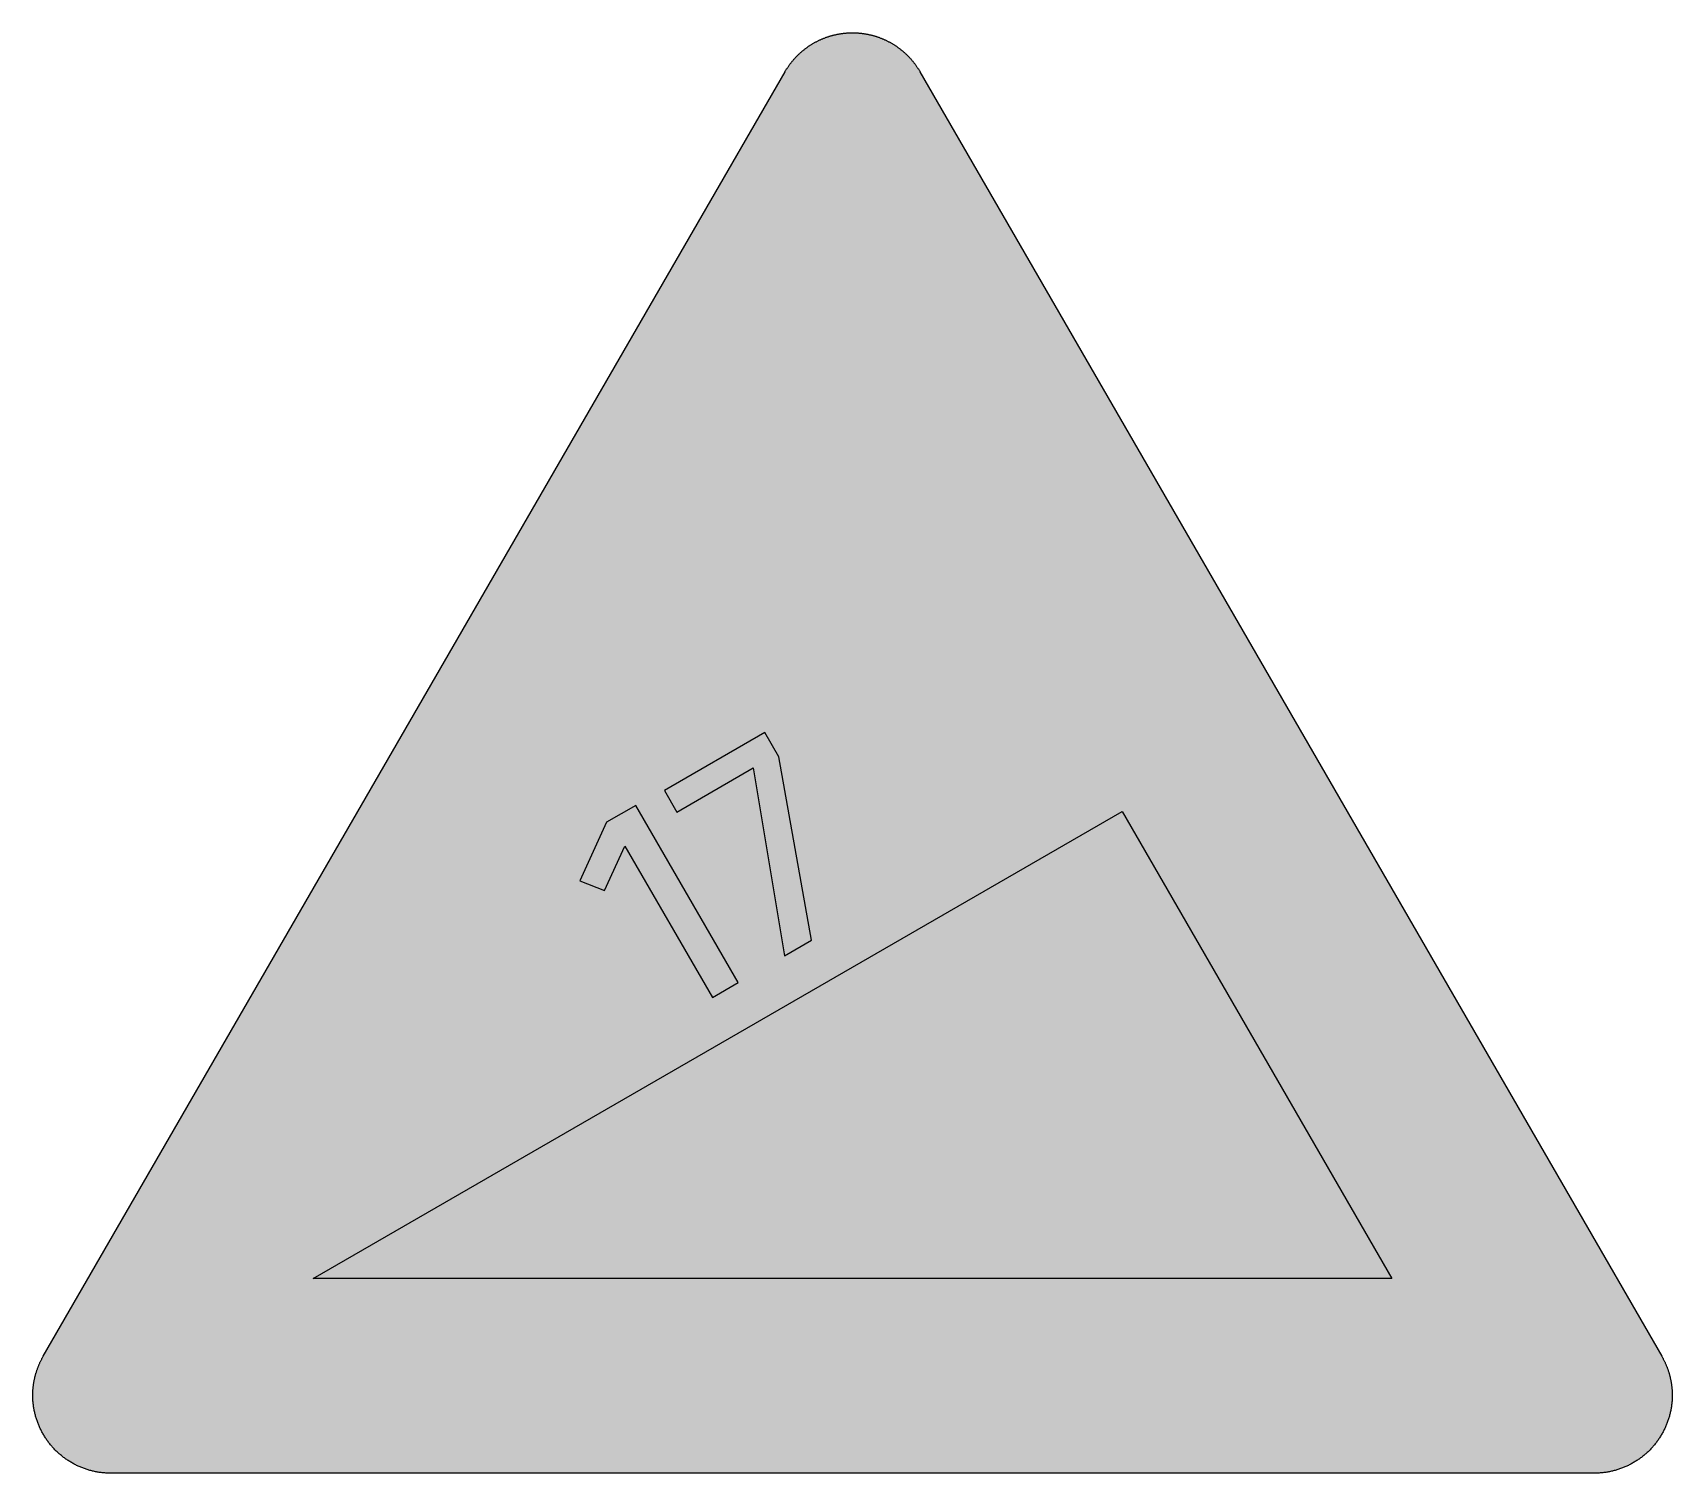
# Model space of a CAD drawing. Header units: millimetres. Extents: x 0 to 297, y 0 to 261.
import ezdxf

# ---------------------------------------------------------------- set-up
doc = ezdxf.new("R2010")
doc.units = ezdxf.units.MM

msp = doc.modelspace()

# ---------------------------------------------------------------- hatches: boundary and pattern name
for color, points in [(254, [(14.1633, 0.0526), (13.9878, 0.0533), (13.8125, 0.0559), (13.6373, 0.061), (13.462, 0.0686), (13.2893, 0.0787), (13.114, 0.0914), (12.9413, 0.1041), (12.7686, 0.1194), (12.5959, 0.1397), (12.4231, 0.16), (12.2504, 0.1803), (12.0777, 0.2057), (11.9075, 0.2337), (11.7373, 0.2616), (11.5672, 0.2921), (11.397, 0.3251), (11.2268, 0.3607), (11.0592, 0.3962), (10.8915, 0.4369), (10.7239, 0.4775), (10.5562, 0.5207), (10.3886, 0.5664), (10.2235, 0.6121), (10.0584, 0.6604), (9.8933, 0.7137), (9.7307, 0.7645), (9.5682, 0.8204), (9.4056, 0.8788), (9.2431, 0.9373), (9.083, 0.9982), (8.923, 1.0617), (8.763, 1.1252), (8.6055, 1.1938), (8.4455, 1.2624), (8.2906, 1.331), (8.1331, 1.4046), (7.9781, 1.4783), (7.8232, 1.5545), (7.6708, 1.6332), (7.5184, 1.7145), (7.366, 1.7958), (7.2161, 1.8796), (7.0663, 1.966), (6.919, 2.0549), (6.7716, 2.1438), (6.6243, 2.2352), (6.4795, 2.3266), (6.3348, 2.4232), (6.19, 2.5197), (6.0477, 2.6187), (5.908, 2.7178), (5.7683, 2.8219), (5.6286, 2.9261), (5.4915, 3.0302), (5.3543, 3.1394), (5.2197, 3.2487), (5.0851, 3.3579), (4.953, 3.4722), (4.8209, 3.5865), (4.6914, 3.7033), (4.5644, 3.8202), (4.4348, 3.9395), (4.3104, 4.0615), (4.1859, 4.1859), (4.0615, 4.3104), (3.9395, 4.4374), (3.8202, 4.5644), (3.7033, 4.6914), (3.5865, 4.8235), (3.4722, 4.953), (3.3579, 5.0876), (3.2487, 5.2197), (3.1369, 5.3543), (3.0302, 5.4915), (2.9235, 5.6286), (2.8194, 5.7683), (2.7178, 5.908), (2.6187, 6.0503), (2.5197, 6.19), (2.4232, 6.3348), (2.3266, 6.4795), (2.2352, 6.6243), (2.1438, 6.7716), (2.0523, 6.919), (1.966, 7.0663), (1.8796, 7.2161), (1.7958, 7.366), (1.7145, 7.5184), (1.6332, 7.6708), (1.5545, 7.8232), (1.4783, 7.9781), (1.4046, 8.1331), (1.331, 8.2906), (1.2598, 8.4455), (1.1913, 8.6055), (1.1252, 8.763), (1.0592, 8.923), (0.9982, 9.083), (0.9373, 9.2431), (0.8763, 9.4056), (0.8204, 9.5682), (0.7645, 9.7307), (0.7112, 9.8933), (0.6604, 10.0584), (0.6121, 10.2235), (0.5639, 10.3911), (0.5207, 10.5562), (0.4775, 10.7239), (0.4343, 10.8915), (0.3962, 11.0592), (0.3607, 11.2268), (0.3251, 11.397), (0.2921, 11.5672), (0.2616, 11.7373), (0.2311, 11.9075), (0.2057, 12.0802), (0.1803, 12.2504), (0.1575, 12.4231), (0.1372, 12.5959), (0.1194, 12.7686), (0.1041, 12.9413), (0.0889, 13.114), (0.0787, 13.2893), (0.0686, 13.462), (0.061, 13.6373), (0.0559, 13.8125), (0.0508, 13.9878), (0.0508, 14.163), (0.0508, 14.2773), (0.0533, 14.3942), (0.0559, 14.511), (0.0584, 14.6253), (0.0635, 14.7422), (0.0686, 14.859), (0.0737, 14.9733), (0.0813, 15.0901), (0.0889, 15.2044), (0.0991, 15.3187), (0.1092, 15.4356), (0.1194, 15.5499), (0.1321, 15.6642), (0.1448, 15.7785), (0.1575, 15.8953), (0.1727, 16.0096), (0.188, 16.1239), (0.2032, 16.2382), (0.221, 16.35), (0.2413, 16.4643), (0.2591, 16.5786), (0.2794, 16.6929), (0.2997, 16.8046), (0.3226, 16.9189), (0.3454, 17.0307), (0.3708, 17.145), (0.3937, 17.2568), (0.4191, 17.3685), (0.447, 17.4803), (0.475, 17.592), (0.5029, 17.7038), (0.5334, 17.8156), (0.5613, 17.9273), (0.5944, 18.0365), (0.6248, 18.1483), (0.6579, 18.2575), (0.6934, 18.3693), (0.7264, 18.4785), (0.762, 18.5877), (0.8001, 18.6969), (0.8382, 18.8062), (0.8763, 18.9128), (0.9144, 19.0221), (0.955, 19.1313), (0.9957, 19.238), (1.0389, 19.3446), (1.0795, 19.4539), (1.1252, 19.5605), (1.1684, 19.6647), (1.2141, 19.7714), (1.2598, 19.878), (1.3081, 19.9822), (1.3564, 20.0889), (1.4046, 20.193), (1.4554, 20.2971), (1.5062, 20.4013), (1.557, 20.5054), (1.6104, 20.607), (1.6637, 20.7112), (1.717, 20.8128), (1.7729, 20.9144), (1.8263, 21.016), (1.8847, 21.1176), (1.9406, 21.2192), (136.2523, 253.8501), (136.3091, 253.9492), (136.3675, 254.0483), (136.4285, 254.1473), (136.4894, 254.2464), (136.5504, 254.3454), (136.6139, 254.442), (136.6774, 254.5385), (136.7409, 254.635), (136.8044, 254.7315), (136.8704, 254.8255), (136.9365, 254.922), (137.0025, 255.016), (137.0711, 255.11), (137.1397, 255.2014), (137.2083, 255.2954), (137.2794, 255.3868), (137.3505, 255.4783), (137.4216, 255.5672), (137.4927, 255.6586), (137.5664, 255.7475), (137.6401, 255.8364), (137.7137, 255.9253), (137.7874, 256.0117), (137.8636, 256.098), (137.9398, 256.1844), (138.016, 256.2708), (138.0947, 256.3546), (138.1735, 256.4409), (138.2522, 256.5222), (138.3309, 256.606), (138.4122, 256.6899), (138.4935, 256.7711), (138.5748, 256.8524), (138.6586, 256.9312), (138.7399, 257.0124), (138.8237, 257.0912), (138.9075, 257.1699), (138.9939, 257.2461), (139.0802, 257.3249), (139.1641, 257.4011), (139.253, 257.4747), (139.3393, 257.5509), (139.4282, 257.6246), (139.5171, 257.6982), (139.606, 257.7719), (139.6949, 257.843), (139.7864, 257.9141), (139.8778, 257.9853), (139.9692, 258.0564), (140.0607, 258.125), (140.1547, 258.1935), (140.2486, 258.2596), (140.3426, 258.3282), (140.4366, 258.3942), (140.5331, 258.4602), (140.6296, 258.5237), (140.7262, 258.5872), (140.8227, 258.6507), (140.9192, 258.7142), (141.0183, 258.7752), (141.1173, 258.8362), (141.2164, 258.8946), (141.3154, 258.9555), (141.4145, 259.014), (141.5161, 259.0698), (141.6177, 259.1283), (141.7193, 259.1841), (141.8209, 259.2375), (141.9225, 259.2934), (142.0266, 259.3467), (142.1308, 259.3975), (142.2324, 259.4508), (142.3365, 259.5016), (142.4407, 259.5499), (142.5473, 259.6007), (142.6515, 259.6464), (142.7556, 259.6947), (142.8623, 259.7404), (142.969, 259.7861), (143.0757, 259.8318), (143.1823, 259.875), (143.289, 259.9182), (143.3957, 259.9588), (143.5049, 259.9995), (143.6116, 260.0401), (143.7208, 260.0808), (143.83, 260.1189), (143.9393, 260.1544), (144.0485, 260.1925), (144.1577, 260.2281), (144.2669, 260.2636), (144.3761, 260.2967), (144.4879, 260.3297), (144.5971, 260.3627), (144.7089, 260.3932), (144.8206, 260.4237), (144.9299, 260.4516), (145.0416, 260.4821), (145.1534, 260.5075), (145.2651, 260.5354), (145.3794, 260.5608), (145.4912, 260.5862), (145.603, 260.6091), (145.7173, 260.6319), (145.829, 260.6548), (145.9433, 260.6751), (146.0551, 260.6954), (146.1694, 260.7158), (146.2837, 260.7335), (146.398, 260.7513), (146.5123, 260.7666), (146.6266, 260.7818), (146.7409, 260.797), (146.8552, 260.8123), (146.9695, 260.825), (147.0838, 260.8351), (147.2006, 260.8478), (147.3149, 260.858), (147.4292, 260.8656), (147.5461, 260.8732), (147.6604, 260.8809), (147.7772, 260.8859), (147.8915, 260.8936), (148.0083, 260.8961), (148.1226, 260.9012), (148.2395, 260.9037), (148.3563, 260.9037), (148.4706, 260.9037), (148.5875, 260.9037), (148.7043, 260.9037), (148.8186, 260.9012), (148.9354, 260.8961), (149.0523, 260.8936), (149.1666, 260.8859), (149.2834, 260.8809), (149.3977, 260.8732), (149.512, 260.8656), (149.6289, 260.858), (149.7432, 260.8478), (149.8575, 260.8351), (149.9743, 260.825), (150.0886, 260.8123), (150.2029, 260.797), (150.3172, 260.7818), (150.4315, 260.7666), (150.5458, 260.7513), (150.6601, 260.7335), (150.7744, 260.7158), (150.8862, 260.6954), (151.0005, 260.6751), (151.1148, 260.6548), (151.2265, 260.6319), (151.3408, 260.6091), (151.4526, 260.5862), (151.5643, 260.5608), (151.6761, 260.5354), (151.7879, 260.5075), (151.8996, 260.4821), (152.0114, 260.4516), (152.1231, 260.4237), (152.2349, 260.3932), (152.3467, 260.3627), (152.4559, 260.3297), (152.5676, 260.2967), (152.6769, 260.2636), (152.7861, 260.2281), (152.8953, 260.1925), (153.0045, 260.1544), (153.1137, 260.1189), (153.223, 260.0808), (153.3296, 260.0401), (153.4389, 259.9995), (153.5455, 259.9588), (153.6548, 259.9182), (153.7614, 259.875), (153.8681, 259.8318), (153.9748, 259.7861), (154.0789, 259.7404), (154.1856, 259.6947), (154.2923, 259.6464), (154.3964, 259.6007), (154.5006, 259.5499), (154.6047, 259.5016), (154.7089, 259.4508), (154.813, 259.3975), (154.9171, 259.3467), (155.0187, 259.2934), (155.1203, 259.2375), (155.2245, 259.1841), (155.3261, 259.1283), (155.4251, 259.0698), (155.5267, 259.014), (155.6283, 258.9555), (155.7274, 258.8946), (155.8265, 258.8362), (155.9255, 258.7752), (156.022, 258.7142), (156.1211, 258.6507), (156.2176, 258.5872), (156.3141, 258.5237), (156.4107, 258.4602), (156.5046, 258.3942), (156.6012, 258.3282), (156.6951, 258.2596), (156.7866, 258.1935), (156.8806, 258.125), (156.972, 258.0564), (157.066, 257.9853), (157.1574, 257.9141), (157.2463, 257.843), (157.3378, 257.7719), (157.4267, 257.6982), (157.5156, 257.6246), (157.6019, 257.5509), (157.6908, 257.4747), (157.7772, 257.4011), (157.8635, 257.3249), (157.9499, 257.2461), (158.0337, 257.1699), (158.1201, 257.0912), (158.2039, 257.0124), (158.2852, 256.9312), (158.369, 256.8524), (158.4503, 256.7711), (158.5316, 256.6899), (158.6103, 256.606), (158.6916, 256.5222), (158.7703, 256.4409), (158.8491, 256.3546), (158.9253, 256.2708), (159.004, 256.1844), (159.0802, 256.098), (159.1539, 256.0117), (159.2301, 255.9253), (159.3037, 255.8364), (159.3774, 255.7475), (159.451, 255.6586), (159.5222, 255.5672), (159.5933, 255.4783), (159.6644, 255.3868), (159.7355, 255.2954), (159.8041, 255.2014), (159.8727, 255.11), (159.9387, 255.016), (160.0073, 254.922), (160.0733, 254.8255), (160.1368, 254.7315), (160.2029, 254.635), (160.2664, 254.5385), (160.3299, 254.442), (160.3908, 254.3454), (160.4543, 254.2464), (160.5153, 254.1473), (160.5737, 254.0483), (160.6347, 253.9492), (160.6906, 253.8476), (295.0023, 21.2192), (295.0591, 21.1176), (295.115, 21.016), (295.1709, 20.9144), (295.2267, 20.8128), (295.2801, 20.7112), (295.3334, 20.607), (295.3868, 20.5054), (295.4376, 20.4013), (295.4884, 20.2971), (295.5392, 20.193), (295.5874, 20.0889), (295.6357, 19.9822), (295.6814, 19.878), (295.7297, 19.7714), (295.7754, 19.6647), (295.8186, 19.5605), (295.8617, 19.4539), (295.9049, 19.3446), (295.9481, 19.238), (295.9887, 19.1313), (296.0294, 19.0221), (296.0675, 18.9128), (296.1056, 18.8062), (296.1437, 18.6969), (296.1792, 18.5877), (296.2148, 18.4785), (296.2504, 18.3693), (296.2834, 18.2575), (296.3164, 18.1483), (296.3494, 18.0365), (296.3799, 17.9273), (296.4104, 17.8156), (296.4409, 17.7038), (296.4688, 17.592), (296.4967, 17.4803), (296.5221, 17.3685), (296.5475, 17.2568), (296.5729, 17.145), (296.5958, 17.0307), (296.6212, 16.9189), (296.6415, 16.8046), (296.6644, 16.6929), (296.6822, 16.5786), (296.7025, 16.4643), (296.7203, 16.35), (296.738, 16.2382), (296.7558, 16.1239), (296.7711, 16.0096), (296.7838, 15.8953), (296.799, 15.7785), (296.8117, 15.6642), (296.8244, 15.5499), (296.8346, 15.4356), (296.8447, 15.3187), (296.8523, 15.2044), (296.86, 15.0901), (296.8676, 14.9733), (296.8752, 14.859), (296.8803, 14.7422), (296.8828, 14.6253), (296.8879, 14.511), (296.8904, 14.3942), (296.8904, 14.2773), (296.8904, 14.163), (296.8904, 13.9878), (296.8879, 13.8125), (296.8828, 13.6373), (296.8752, 13.462), (296.865, 13.2893), (296.8523, 13.114), (296.8396, 12.9413), (296.8219, 12.7686), (296.8041, 12.5959), (296.7838, 12.4231), (296.7609, 12.2504), (296.738, 12.0802), (296.7101, 11.9075), (296.6822, 11.7373), (296.6517, 11.5672), (296.6187, 11.397), (296.5831, 11.2268), (296.545, 11.0592), (296.5069, 10.8915), (296.4663, 10.7239), (296.4231, 10.5562), (296.3774, 10.3911), (296.3316, 10.2235), (296.2808, 10.0584), (296.23, 9.8933), (296.1767, 9.7307), (296.1234, 9.5682), (296.0649, 9.4056), (296.0065, 9.2431), (295.9456, 9.083), (295.8821, 8.923), (295.8186, 8.763), (295.75, 8.6055), (295.6814, 8.4455), (295.6103, 8.2906), (295.5392, 8.1331), (295.463, 7.9781), (295.3868, 7.8232), (295.3106, 7.6708), (295.2293, 7.5184), (295.148, 7.366), (295.0642, 7.2161), (294.9778, 7.0663), (294.8889, 6.919), (294.8, 6.7716), (294.7086, 6.6243), (294.6146, 6.4795), (294.5206, 6.3348), (294.4241, 6.19), (294.325, 6.0503), (294.226, 5.908), (294.1218, 5.7683), (294.0177, 5.6286), (293.9136, 5.4915), (293.8043, 5.3543), (293.6951, 5.2197), (293.5859, 5.0876), (293.4716, 4.953), (293.3573, 4.8235), (293.2405, 4.6914), (293.1236, 4.5644), (293.0042, 4.4374), (292.8823, 4.3104), (292.7579, 4.1859), (292.6334, 4.0615), (292.5089, 3.9395), (292.3794, 3.8202), (292.2524, 3.7033), (292.1203, 3.5865), (291.9908, 3.4722), (291.8562, 3.3579), (291.7241, 3.2487), (291.5895, 3.1394), (291.4523, 3.0302), (291.3151, 2.9261), (291.1754, 2.8219), (291.0357, 2.7178), (290.8935, 2.6187), (290.7513, 2.5197), (290.609, 2.4232), (290.4642, 2.3266), (290.3195, 2.2352), (290.1721, 2.1438), (290.0248, 2.0549), (289.8775, 1.966), (289.7276, 1.8796), (289.5778, 1.7958), (289.4254, 1.7145), (289.273, 1.6332), (289.118, 1.5545), (288.9656, 1.4783), (288.8107, 1.4046), (288.6532, 1.331), (288.4957, 1.2624), (288.3383, 1.1938), (288.1808, 1.1252), (288.0208, 1.0617), (287.8607, 0.9982), (287.7007, 0.9373), (287.5382, 0.8788), (287.3756, 0.8204), (287.213, 0.7645), (287.0479, 0.7137), (286.8854, 0.6604), (286.7203, 0.6121), (286.5526, 0.5664), (286.3875, 0.5207), (286.2199, 0.4775), (286.0523, 0.4369), (285.8846, 0.3962), (285.7144, 0.3607), (285.5468, 0.3251), (285.3766, 0.2921), (285.2064, 0.2616), (285.0363, 0.2337), (284.8635, 0.2057), (284.6934, 0.1803), (284.5206, 0.16), (284.3479, 0.1397), (284.1752, 0.1194), (284.0025, 0.1041), (283.8272, 0.0914), (283.6545, 0.0787), (283.4792, 0.0686), (283.3065, 0.061), (283.1313, 0.0559), (282.956, 0.0533), (282.7807, 0.0508)]), (59, [(135.1538, 129.781), (132.6127, 134.1812), (114.4199, 123.6775), (116.6689, 119.7818), (130.5084, 127.7733), (136.1542, 93.7592), (141.0575, 96.5909)]), (59, [(50.8261, 35.3304), (197.2966, 119.8965), (246.1204, 35.3304)]), (59, [(123.0933, 86.2185), (127.7676, 88.918), (109.2468, 120.9961), (103.9301, 117.9273), (99.1154, 107.3245), (103.5597, 105.5536), (107.2706, 113.6234)])]:
    msp.add_hatch(color=color).paths.add_polyline_path(points)
h = msp.add_hatch(color=22)
h.paths.add_polyline_path([(14.1633, 5.3442), (13.9344, 5.3467), (13.7084, 5.3543), (13.4849, 5.3696), (13.2613, 5.3873), (13.0378, 5.4127), (12.8194, 5.4458), (12.6009, 5.4813), (12.385, 5.522), (12.1717, 5.5677), (11.9583, 5.621), (11.7475, 5.6769), (11.5392, 5.7404), (11.3335, 5.8064), (11.1303, 5.8776), (10.9296, 5.9538), (10.729, 6.035), (10.5334, 6.1214), (10.3378, 6.2128), (10.1473, 6.3068), (9.9593, 6.4084), (9.7714, 6.5126), (9.5885, 6.6192), (9.4082, 6.7335), (9.2304, 6.8504), (9.0576, 6.9698), (8.8849, 7.0942), (8.7173, 7.2238), (8.5522, 7.3584), (8.3896, 7.493), (8.2321, 7.6352), (8.0772, 7.7775), (7.9273, 7.9273), (7.7775, 8.0772), (7.6352, 8.2321), (7.493, 8.3922), (7.3558, 8.5522), (7.2238, 8.7173), (7.0942, 8.8849), (6.9698, 9.0576), (6.8504, 9.2329), (6.7335, 9.4082), (6.6192, 9.5885), (6.5126, 9.7739), (6.4084, 9.9593), (6.3068, 10.1473), (6.2128, 10.3403), (6.1214, 10.5334), (6.035, 10.729), (5.9538, 10.9296), (5.8776, 11.1303), (5.8064, 11.3335), (5.7404, 11.5392), (5.6769, 11.7475), (5.621, 11.9583), (5.5677, 12.1717), (5.522, 12.385), (5.4813, 12.6009), (5.4432, 12.8194), (5.4127, 13.0404), (5.3873, 13.2613), (5.3696, 13.4849), (5.3543, 13.7084), (5.3467, 13.9344), (5.3416, 14.163), (5.3442, 14.2342), (5.3442, 14.3078), (5.3442, 14.3789), (5.3467, 14.4526), (5.3492, 14.5237), (5.3543, 14.5974), (5.3569, 14.6685), (5.3619, 14.7422), (5.367, 14.8133), (5.3721, 14.8869), (5.3797, 14.9581), (5.3848, 15.0292), (5.3924, 15.1003), (5.4, 15.174), (5.4102, 15.2451), (5.4178, 15.3162), (5.428, 15.3873), (5.4381, 15.4584), (5.4483, 15.5296), (5.461, 15.6007), (5.4737, 15.6718), (5.4864, 15.7429), (5.4991, 15.814), (5.5118, 15.8852), (5.527, 15.9563), (5.5423, 16.0249), (5.5575, 16.096), (5.5728, 16.1671), (5.5905, 16.2357), (5.6083, 16.3068), (5.6261, 16.3754), (5.6439, 16.444), (5.6617, 16.5151), (5.682, 16.5837), (5.7023, 16.6522), (5.7226, 16.7208), (5.7429, 16.7919), (5.7658, 16.8605), (5.7887, 16.9266), (5.8115, 16.9951), (5.8344, 17.0637), (5.8572, 17.1323), (5.8826, 17.2009), (5.908, 17.2669), (5.9334, 17.3355), (5.9588, 17.4015), (5.9868, 17.4676), (6.0147, 17.5362), (6.0427, 17.6022), (6.0706, 17.6682), (6.0985, 17.7343), (6.129, 17.8003), (6.1595, 17.8664), (6.19, 17.9299), (6.2205, 17.9959), (6.2509, 18.0619), (6.284, 18.1254), (6.317, 18.1915), (6.35, 18.255), (6.383, 18.3185), (6.4186, 18.382), (6.4541, 18.4455), (6.4897, 18.509), (6.5253, 18.5725), (140.8356, 251.2042), (140.909, 251.3305), (140.9852, 251.4549), (141.064, 251.5794), (141.1453, 251.7013), (141.2265, 251.8232), (141.3129, 251.9426), (141.3967, 252.0594), (141.4856, 252.1763), (141.5745, 252.2906), (141.666, 252.4023), (141.7599, 252.5141), (141.8539, 252.6233), (141.9504, 252.73), (142.0495, 252.8367), (142.1486, 252.9408), (142.2502, 253.0424), (142.3518, 253.144), (142.4559, 253.2431), (142.5626, 253.3396), (142.6693, 253.4336), (142.7785, 253.5276), (142.8877, 253.619), (142.9995, 253.7104), (143.1112, 253.7968), (143.2255, 253.8832), (143.3424, 253.967), (143.4592, 254.0483), (143.576, 254.1295), (143.6954, 254.2083), (143.8173, 254.2845), (143.9393, 254.3581), (144.0612, 254.4318), (144.1856, 254.5004), (144.3126, 254.569), (144.4371, 254.635), (144.5666, 254.701), (144.6936, 254.762), (144.8232, 254.823), (144.9553, 254.8814), (145.0848, 254.9373), (145.2194, 254.9906), (145.3515, 255.0414), (145.4861, 255.0922), (145.6207, 255.1405), (145.7579, 255.1836), (145.8951, 255.2268), (146.0322, 255.2675), (146.1694, 255.3081), (146.3091, 255.3437), (146.4488, 255.3792), (146.591, 255.4097), (146.7307, 255.4402), (146.873, 255.4681), (147.0152, 255.491), (147.16, 255.5138), (147.3022, 255.5342), (147.447, 255.5519), (147.5918, 255.5697), (147.7391, 255.5824), (147.8839, 255.5926), (148.0312, 255.6027), (148.176, 255.6078), (148.3233, 255.6104), (148.4706, 255.6129), (148.6179, 255.6104), (148.7653, 255.6078), (148.9126, 255.6027), (149.0599, 255.5926), (149.2047, 255.5824), (149.3495, 255.5697), (149.4942, 255.5519), (149.639, 255.5342), (149.7838, 255.5138), (149.926, 255.491), (150.0683, 255.4681), (150.2105, 255.4402), (150.3528, 255.4097), (150.4925, 255.3792), (150.6347, 255.3437), (150.7719, 255.3081), (150.9116, 255.2675), (151.0487, 255.2268), (151.1859, 255.1836), (151.323, 255.1405), (151.4577, 255.0922), (151.5923, 255.0414), (151.7244, 254.9906), (151.8564, 254.9373), (151.9885, 254.8814), (152.1206, 254.823), (152.2501, 254.762), (152.3771, 254.701), (152.5041, 254.635), (152.6311, 254.569), (152.7581, 254.5004), (152.8801, 254.4318), (153.0045, 254.3581), (153.1264, 254.2845), (153.2458, 254.2083), (153.3652, 254.1295), (153.4846, 254.0483), (153.6014, 253.967), (153.7157, 253.8832), (153.83, 253.7968), (153.9443, 253.7104), (154.0561, 253.619), (154.1653, 253.5276), (154.2745, 253.4336), (154.3812, 253.3396), (154.4879, 253.2431), (154.592, 253.144), (154.6936, 253.0424), (154.7952, 252.9408), (154.8943, 252.8367), (154.9933, 252.73), (155.0899, 252.6233), (155.1838, 252.5141), (155.2778, 252.4023), (155.3693, 252.2906), (155.4582, 252.1763), (155.5471, 252.0594), (155.6334, 251.9426), (155.7172, 251.8232), (155.7985, 251.7013), (155.8798, 251.5794), (155.9585, 251.4549), (156.0347, 251.3305), (156.1109, 251.2035), (290.4201, 18.5734), (290.4541, 18.509), (290.4896, 18.4455), (290.5252, 18.382), (290.5608, 18.3185), (290.5938, 18.255), (290.6268, 18.1915), (290.6598, 18.1254), (290.6903, 18.0619), (290.7233, 17.9959), (290.7538, 17.9299), (290.7843, 17.8664), (290.8148, 17.8003), (290.8452, 17.7343), (290.8732, 17.6682), (290.9011, 17.6022), (290.9291, 17.5362), (290.957, 17.4676), (290.9824, 17.4015), (291.0103, 17.3355), (291.0357, 17.2669), (291.0611, 17.2009), (291.084, 17.1323), (291.1094, 17.0637), (291.1323, 16.9951), (291.1551, 16.9266), (291.178, 16.8605), (291.1983, 16.7919), (291.2212, 16.7208), (291.2415, 16.6522), (291.2618, 16.5837), (291.2796, 16.5151), (291.2999, 16.444), (291.3177, 16.3754), (291.3355, 16.3068), (291.3532, 16.2357), (291.3685, 16.1671), (291.3863, 16.096), (291.4015, 16.0249), (291.4167, 15.9563), (291.4294, 15.8852), (291.4447, 15.814), (291.4574, 15.7429), (291.4701, 15.6718), (291.4828, 15.6007), (291.4929, 15.5296), (291.5031, 15.4584), (291.5133, 15.3873), (291.5234, 15.3162), (291.5336, 15.2451), (291.5412, 15.174), (291.5488, 15.1003), (291.5564, 15.0292), (291.5641, 14.9581), (291.5691, 14.8869), (291.5768, 14.8133), (291.5818, 14.7422), (291.5844, 14.6685), (291.5895, 14.5974), (291.592, 14.5237), (291.5945, 14.4526), (291.5971, 14.3789), (291.5996, 14.3078), (291.5996, 14.2342), (291.5996, 14.163), (291.5971, 13.9344), (291.5895, 13.7084), (291.5742, 13.4849), (291.5539, 13.2613), (291.5285, 13.0404), (291.498, 12.8194), (291.4625, 12.6009), (291.4218, 12.385), (291.3736, 12.1717), (291.3228, 11.9583), (291.2643, 11.7475), (291.2034, 11.5392), (291.1373, 11.3335), (291.0637, 11.1303), (290.9875, 10.9296), (290.9062, 10.729), (290.8198, 10.5334), (290.7309, 10.3403), (290.6344, 10.1473), (290.5354, 9.9593), (290.4312, 9.7739), (290.322, 9.5885), (290.2102, 9.4082), (290.0934, 9.2329), (289.974, 9.0576), (289.847, 8.8849), (289.72, 8.7173), (289.5854, 8.5522), (289.4482, 8.3922), (289.3085, 8.2321), (289.1638, 8.0772), (289.0164, 7.9273), (288.8666, 7.7775), (288.7116, 7.6352), (288.5516, 7.493), (288.3916, 7.3584), (288.2265, 7.2238), (288.0563, 7.0942), (287.8861, 6.9698), (287.7109, 6.8504), (287.5331, 6.7335), (287.3527, 6.6192), (287.1699, 6.5126), (286.9844, 6.4084), (286.7965, 6.3068), (286.6034, 6.2128), (286.4104, 6.1214), (286.2148, 6.035), (286.0142, 5.9538), (285.8135, 5.8776), (285.6103, 5.8064), (285.4046, 5.7404), (285.1963, 5.6769), (284.9855, 5.621), (284.7721, 5.5677), (284.5587, 5.522), (284.3428, 5.4813), (284.1244, 5.4458), (283.9034, 5.4127), (283.6824, 5.3873), (283.4589, 5.3696), (283.2354, 5.3543), (283.0093, 5.3467), (282.7807, 5.3442)])
h.paths.add_polyline_path([(44.716, 31.8026), (148.4725, 211.5167), (252.2305, 31.8026)], flags=16)
h = msp.add_hatch(color=59)
h.paths.add_polyline_path([(166.3016, 153.9367), (161.7183, 151.2909), (159.2516, 107.0945), (163.8335, 109.7404)])
edge = h.paths.add_edge_path(flags=16)
edge.add_line((145.9385, 132.5866), (145.8747, 132.6947))
edge.add_line((145.8747, 132.6947), (145.8138, 132.8039))
edge.add_line((145.8138, 132.8039), (145.7528, 132.9157))
edge.add_line((145.7528, 132.9157), (145.6919, 133.0249))
edge.add_line((145.6919, 133.0249), (145.636, 133.1366))
edge.add_line((145.636, 133.1366), (145.5776, 133.2484))
edge.add_line((145.5776, 133.2484), (145.5217, 133.3576))
edge.add_line((145.5217, 133.3576), (145.4683, 133.4694))
edge.add_line((145.4683, 133.4694), (145.415, 133.5811))
edge.add_line((145.415, 133.5811), (145.3642, 133.6929))
edge.add_line((145.3642, 133.6929), (145.3159, 133.8021))
edge.add_line((145.3159, 133.8021), (145.2677, 133.9139))
edge.add_line((145.2677, 133.9139), (145.222, 134.0256))
edge.add_line((145.222, 134.0256), (145.1788, 134.1374))
edge.add_line((145.1788, 134.1374), (145.1356, 134.2492))
edge.add_line((145.1356, 134.2492), (145.0975, 134.3609))
edge.add_line((145.0975, 134.3609), (145.0594, 134.4701))
edge.add_line((145.0594, 134.4701), (145.0238, 134.5819))
edge.add_line((145.0238, 134.5819), (144.9883, 134.6937))
edge.add_line((144.9883, 134.6937), (144.9578, 134.8029))
edge.add_line((144.9578, 134.8029), (144.9299, 134.9146))
edge.add_line((144.9299, 134.9146), (144.9019, 135.0239))
edge.add_line((144.9019, 135.0239), (144.8765, 135.1356))
edge.add_line((144.8765, 135.1356), (144.8562, 135.2448))
edge.add_line((144.8562, 135.2448), (144.8359, 135.3541))
edge.add_line((144.8359, 135.3541), (144.8206, 135.4633))
edge.add_line((144.8206, 135.4633), (144.8054, 135.5725))
edge.add_line((144.8054, 135.5725), (144.7952, 135.6817))
edge.add_line((144.7952, 135.6817), (144.7876, 135.7884))
edge.add_line((144.7876, 135.7884), (144.7825, 135.8976))
edge.add_line((144.7825, 135.8976), (144.78, 136.0043))
edge.add_line((144.78, 136.0043), (144.78, 136.111))
edge.add_line((144.78, 136.111), (144.7825, 136.2177))
edge.add_line((144.7825, 136.2177), (144.7902, 136.3218))
edge.add_line((144.7902, 136.3218), (144.8003, 136.4285))
edge.add_line((144.8003, 136.4285), (144.8156, 136.5326))
edge.add_line((144.8156, 136.5326), (144.8308, 136.6368))
edge.add_line((144.8308, 136.6368), (144.8511, 136.7409))
edge.add_line((144.8511, 136.7409), (144.8765, 136.8425))
edge.add_line((144.8765, 136.8425), (144.9019, 136.9441))
edge.add_line((144.9019, 136.9441), (144.9324, 137.0457))
edge.add_line((144.9324, 137.0457), (144.968, 137.1473))
edge.add_line((144.968, 137.1473), (145.0061, 137.2489))
edge.add_line((145.0061, 137.2489), (145.0492, 137.348))
edge.add_line((145.0492, 137.348), (145.095, 137.4445))
edge.add_line((145.095, 137.4445), (145.1458, 137.5435))
edge.add_line((145.1458, 137.5435), (145.1991, 137.6401))
edge.add_line((145.1991, 137.6401), (145.2575, 137.7366))
edge.add_line((145.2575, 137.7366), (145.321, 137.8306))
edge.add_line((145.321, 137.8306), (145.3871, 137.9245))
edge.add_line((145.3871, 137.9245), (145.4582, 138.0185))
edge.add_line((145.4582, 138.0185), (145.5344, 138.11))
edge.add_line((145.5344, 138.11), (145.6131, 138.2014))
edge.add_line((145.6131, 138.2014), (145.6969, 138.2928))
edge.add_line((145.6969, 138.2928), (145.7858, 138.3817))
edge.add_line((145.7858, 138.3817), (145.8798, 138.4706))
edge.add_line((145.8798, 138.4706), (145.9763, 138.557))
edge.add_line((145.9763, 138.557), (146.0805, 138.6434))
edge.add_line((146.0805, 138.6434), (146.1872, 138.7272))
edge.add_line((146.1872, 138.7272), (146.3015, 138.811))
edge.add_line((146.3015, 138.811), (146.4183, 138.8948))
edge.add_line((146.4183, 138.8948), (146.5402, 138.9761))
edge.add_line((146.5402, 138.9761), (146.6672, 139.0548))
edge.add_line((146.6672, 139.0548), (146.8018, 139.1336))
edge.add_line((146.8018, 139.1336), (146.9365, 139.2098))
edge.add_line((146.9365, 139.2098), (147.0685, 139.2809))
edge.add_line((147.0685, 139.2809), (147.2006, 139.3444))
edge.add_line((147.2006, 139.3444), (147.3302, 139.4054))
edge.add_line((147.3302, 139.4054), (147.4572, 139.4612))
edge.add_line((147.4572, 139.4612), (147.5842, 139.512))
edge.add_line((147.5842, 139.512), (147.7112, 139.5578))
edge.add_line((147.7112, 139.5578), (147.8356, 139.5984))
edge.add_line((147.8356, 139.5984), (147.9575, 139.634))
edge.add_line((147.9575, 139.634), (148.0769, 139.667))
edge.add_line((148.0769, 139.667), (148.1988, 139.6949))
edge.add_line((148.1988, 139.6949), (148.3157, 139.7178))
edge.add_line((148.3157, 139.7178), (148.4325, 139.7356))
edge.add_line((148.4325, 139.7356), (148.5494, 139.7508))
edge.add_line((148.5494, 139.7508), (148.6611, 139.761))
edge.add_line((148.6611, 139.761), (148.7754, 139.766))
edge.add_line((148.7754, 139.766), (148.8872, 139.7686))
edge.add_line((148.8872, 139.7686), (148.9964, 139.766))
edge.add_line((148.9964, 139.766), (149.1056, 139.761))
edge.add_line((149.1056, 139.761), (149.2123, 139.7508))
edge.add_line((149.2123, 139.7508), (149.319, 139.7381))
edge.add_line((149.319, 139.7381), (149.4231, 139.7203))
edge.add_line((149.4231, 139.7203), (149.5273, 139.7))
edge.add_line((149.5273, 139.7), (149.6289, 139.6746))
edge.add_line((149.6289, 139.6746), (149.7305, 139.6467))
edge.add_line((149.7305, 139.6467), (149.8295, 139.6162))
edge.add_line((149.8295, 139.6162), (149.9286, 139.5806))
edge.add_line((149.9286, 139.5806), (150.0276, 139.5425))
edge.add_line((150.0276, 139.5425), (150.1242, 139.5019))
edge.add_line((150.1242, 139.5019), (150.2181, 139.4562))
edge.add_line((150.2181, 139.4562), (150.3121, 139.4104))
edge.add_line((150.3121, 139.4104), (150.4061, 139.3596))
edge.add_line((150.4061, 139.3596), (150.4975, 139.3063))
edge.add_line((150.4975, 139.3063), (150.5864, 139.2504))
edge.add_line((150.5864, 139.2504), (150.6779, 139.1895))
edge.add_line((150.6779, 139.1895), (150.7642, 139.1285))
edge.add_line((150.7642, 139.1285), (150.8531, 139.065))
edge.add_line((150.8531, 139.065), (150.9395, 138.9964))
edge.add_line((150.9395, 138.9964), (151.0233, 138.9278))
edge.add_line((151.0233, 138.9278), (151.1097, 138.8567))
edge.add_line((151.1097, 138.8567), (151.191, 138.7805))
edge.add_line((151.191, 138.7805), (151.2748, 138.7043))
edge.add_line((151.2748, 138.7043), (151.3561, 138.6256))
edge.add_line((151.3561, 138.6256), (151.4348, 138.5443))
edge.add_line((151.4348, 138.5443), (151.5135, 138.4605))
edge.add_line((151.5135, 138.4605), (151.5923, 138.3767))
edge.add_line((151.5923, 138.3767), (151.671, 138.2903))
edge.add_line((151.671, 138.2903), (151.7472, 138.2014))
edge.add_line((151.7472, 138.2014), (151.8234, 138.11))
edge.add_line((151.8234, 138.11), (151.8971, 138.0185))
edge.add_line((151.8971, 138.0185), (151.9707, 137.9245))
edge.add_line((151.9707, 137.9245), (152.0444, 137.828))
edge.add_line((152.0444, 137.828), (152.1155, 137.7315))
edge.add_line((152.1155, 137.7315), (152.1866, 137.6324))
edge.add_line((152.1866, 137.6324), (152.2578, 137.5308))
edge.add_line((152.2578, 137.5308), (152.3263, 137.4318))
edge.add_line((152.3263, 137.4318), (152.3949, 137.3276))
edge.add_line((152.3949, 137.3276), (152.4635, 137.2235))
edge.add_line((152.4635, 137.2235), (152.5321, 137.1194))
edge.add_line((152.5321, 137.1194), (152.5981, 137.0127))
edge.add_line((152.5981, 137.0127), (152.6642, 136.906))
edge.add_line((152.6642, 136.906), (152.7277, 136.7993))
edge.add_line((152.7277, 136.7993), (152.7937, 136.6901))
edge.add_line((152.7937, 136.6901), (152.8572, 136.5809))
edge.add_line((152.8572, 136.5809), (152.9182, 136.4717))
edge.add_line((152.9182, 136.4717), (152.9817, 136.3624))
edge.add_line((152.9817, 136.3624), (153.0426, 136.2507))
edge.add_line((153.0426, 136.2507), (153.101, 136.1415))
edge.add_line((153.101, 136.1415), (153.1595, 136.0322))
edge.add_line((153.1595, 136.0322), (153.2179, 135.9205))
edge.add_line((153.2179, 135.9205), (153.2738, 135.8087))
edge.add_line((153.2738, 135.8087), (153.3271, 135.6995))
edge.add_line((153.3271, 135.6995), (153.3804, 135.5877))
edge.add_line((153.3804, 135.5877), (153.4312, 135.476))
edge.add_line((153.4312, 135.476), (153.482, 135.3668))
edge.add_line((153.482, 135.3668), (153.5303, 135.255))
edge.add_line((153.5303, 135.255), (153.576, 135.1432))
edge.add_line((153.576, 135.1432), (153.6217, 135.0315))
edge.add_line((153.6217, 135.0315), (153.6624, 134.9223))
edge.add_line((153.6624, 134.9223), (153.703, 134.8105))
edge.add_line((153.703, 134.8105), (153.7437, 134.7013))
edge.add_line((153.7437, 134.7013), (153.7792, 134.5895))
edge.add_line((153.7792, 134.5895), (153.8148, 134.4803))
edge.add_line((153.8148, 134.4803), (153.8478, 134.3685))
edge.add_line((153.8478, 134.3685), (153.8757, 134.2593))
edge.add_line((153.8757, 134.2593), (153.9037, 134.1501))
edge.add_line((153.9037, 134.1501), (153.9291, 134.0409))
edge.add_line((153.9291, 134.0409), (153.9519, 133.9317))
edge.add_line((153.9519, 133.9317), (153.9723, 133.8224))
edge.add_line((153.9723, 133.8224), (153.99, 133.7132))
edge.add_line((153.99, 133.7132), (154.0053, 133.604))
edge.add_line((154.0053, 133.604), (154.018, 133.4973))
edge.add_line((154.018, 133.4973), (154.0256, 133.3881))
edge.add_line((154.0256, 133.3881), (154.0332, 133.2814))
edge.add_line((154.0332, 133.2814), (154.0358, 133.1747))
edge.add_line((154.0358, 133.1747), (154.0358, 133.0706))
edge.add_line((154.0358, 133.0706), (154.0332, 132.9639))
edge.add_line((154.0332, 132.9639), (154.0281, 132.8598))
edge.add_line((154.0281, 132.8598), (154.018, 132.7531))
edge.add_line((154.018, 132.7531), (154.0053, 132.649))
edge.add_line((154.0053, 132.649), (153.99, 132.5474))
edge.add_line((153.99, 132.5474), (153.9723, 132.4432))
edge.add_line((153.9723, 132.4432), (153.9494, 132.3416))
edge.add_line((153.9494, 132.3416), (153.9215, 132.24))
edge.add_line((153.9215, 132.24), (153.8935, 132.1384))
edge.add_line((153.8935, 132.1384), (153.858, 132.0394))
edge.add_line((153.858, 132.0394), (153.8224, 131.9403))
edge.add_line((153.8224, 131.9403), (153.7792, 131.8412))
edge.add_line((153.7792, 131.8412), (153.7335, 131.7422))
edge.add_line((153.7335, 131.7422), (153.6852, 131.6457))
edge.add_line((153.6852, 131.6457), (153.6319, 131.5491))
edge.add_line((153.6319, 131.5491), (153.5735, 131.4526))
edge.add_line((153.5735, 131.4526), (153.5125, 131.3586))
edge.add_line((153.5125, 131.3586), (153.4465, 131.2647))
edge.add_line((153.4465, 131.2647), (153.3779, 131.1732))
edge.add_line((153.3779, 131.1732), (153.3017, 131.0792))
edge.add_line((153.3017, 131.0792), (153.223, 130.9903))
edge.add_line((153.223, 130.9903), (153.1391, 130.8989))
edge.add_line((153.1391, 130.8989), (153.0502, 130.81))
edge.add_line((153.0502, 130.81), (152.9588, 130.7236))
edge.add_line((152.9588, 130.7236), (152.8597, 130.6347))
edge.add_line((152.8597, 130.6347), (152.7581, 130.5509))
edge.add_line((152.7581, 130.5509), (152.6515, 130.4646))
edge.add_line((152.6515, 130.4646), (152.5397, 130.3807))
edge.add_line((152.5397, 130.3807), (152.4203, 130.2995))
edge.add_line((152.4203, 130.2995), (152.2984, 130.2182))
edge.add_line((152.2984, 130.2182), (152.1714, 130.1394))
edge.add_line((152.1714, 130.1394), (152.0393, 130.0607))
edge.add_line((152.0393, 130.0607), (151.9047, 129.9845))
edge.add_line((151.9047, 129.9845), (151.7701, 129.9134))
edge.add_line((151.7701, 129.9134), (151.6405, 129.8473))
edge.add_line((151.6405, 129.8473), (151.5085, 129.7864))
edge.add_line((151.5085, 129.7864), (151.3815, 129.733))
edge.add_line((151.3815, 129.733), (151.2545, 129.6822))
edge.add_line((151.2545, 129.6822), (151.1275, 129.634))
edge.add_line((151.1275, 129.634), (151.003, 129.5933))
edge.add_line((151.003, 129.5933), (150.8811, 129.5578))
edge.add_line((150.8811, 129.5578), (150.7592, 129.5248))
edge.add_line((150.7592, 129.5248), (150.6372, 129.4968))
edge.add_line((150.6372, 129.4968), (150.5204, 129.474))
edge.add_line((150.5204, 129.474), (150.401, 129.4536))
edge.add_line((150.401, 129.4536), (150.2867, 129.4409))
edge.add_line((150.2867, 129.4409), (150.1699, 129.4282))
edge.add_line((150.1699, 129.4282), (150.0581, 129.4232))
edge.add_line((150.0581, 129.4232), (149.9464, 129.4206))
edge.add_line((149.9464, 129.4206), (149.8346, 129.4206))
edge.add_line((149.8346, 129.4206), (149.7254, 129.4282))
edge.add_line((149.7254, 129.4282), (149.6162, 129.4359))
edge.add_line((149.6162, 129.4359), (149.5095, 129.4486))
edge.add_line((149.5095, 129.4486), (149.4028, 129.4663))
edge.add_line((149.4028, 129.4663), (149.2987, 129.4867))
edge.add_line((149.2987, 129.4867), (149.1945, 129.5095))
edge.add_line((149.1945, 129.5095), (149.0929, 129.5375))
edge.add_line((149.0929, 129.5375), (148.9913, 129.5679))
edge.add_line((148.9913, 129.5679), (148.8923, 129.6035))
edge.add_line((148.8923, 129.6035), (148.7932, 129.6391))
edge.add_line((148.7932, 129.6391), (148.6967, 129.6797))
edge.add_line((148.6967, 129.6797), (148.6002, 129.7254))
edge.add_line((148.6002, 129.7254), (148.5062, 129.7711))
edge.add_line((148.5062, 129.7711), (148.4122, 129.8219))
edge.add_line((148.4122, 129.8219), (148.3182, 129.8727))
edge.add_line((148.3182, 129.8727), (148.2268, 129.9286))
edge.add_line((148.2268, 129.9286), (148.1353, 129.987))
edge.add_line((148.1353, 129.987), (148.0464, 130.048))
edge.add_line((148.0464, 130.048), (147.9575, 130.114))
edge.add_line((147.9575, 130.114), (147.8712, 130.1801))
edge.add_line((147.8712, 130.1801), (147.7848, 130.2487))
edge.add_line((147.7848, 130.2487), (147.6985, 130.3198))
edge.add_line((147.6985, 130.3198), (147.6146, 130.3934))
edge.add_line((147.6146, 130.3934), (147.5334, 130.4696))
edge.add_line((147.5334, 130.4696), (147.4495, 130.5484))
edge.add_line((147.4495, 130.5484), (147.3683, 130.6271))
edge.add_line((147.3683, 130.6271), (147.2895, 130.7109))
edge.add_line((147.2895, 130.7109), (147.2082, 130.7948))
edge.add_line((147.2082, 130.7948), (147.132, 130.8811))
edge.add_line((147.132, 130.8811), (147.0533, 130.97))
edge.add_line((147.0533, 130.97), (146.9771, 131.0615))
edge.add_line((146.9771, 131.0615), (146.9009, 131.1529))
edge.add_line((146.9009, 131.1529), (146.8272, 131.2469))
edge.add_line((146.8272, 131.2469), (146.7536, 131.3409))
edge.add_line((146.7536, 131.3409), (146.6825, 131.4374))
edge.add_line((146.6825, 131.4374), (146.6088, 131.5364))
edge.add_line((146.6088, 131.5364), (146.5377, 131.6355))
edge.add_line((146.5377, 131.6355), (146.4691, 131.7371))
edge.add_line((146.4691, 131.7371), (146.398, 131.8387))
edge.add_line((146.398, 131.8387), (146.3319, 131.9428))
edge.add_line((146.3319, 131.9428), (146.2634, 132.047))
edge.add_line((146.2634, 132.047), (146.1973, 132.1537))
edge.add_line((146.1973, 132.1537), (146.1313, 132.2603))
edge.add_line((146.1313, 132.2603), (146.0652, 132.367))
edge.add_line((146.0652, 132.367), (146.0017, 132.4762))
edge.add_line((146.0017, 132.4762), (145.9382, 132.5855))
edge = h.paths.add_edge_path(flags=16)
edge.add_line((156.9364, 138.9366), (156.8044, 139.159))
edge.add_line((156.8044, 139.159), (156.6697, 139.3749))
edge.add_line((156.6697, 139.3749), (156.5351, 139.5882))
edge.add_line((156.5351, 139.5882), (156.3954, 139.7965))
edge.add_line((156.3954, 139.7965), (156.2557, 139.9972))
edge.add_line((156.2557, 139.9972), (156.1135, 140.1953))
edge.add_line((156.1135, 140.1953), (155.9687, 140.3858))
edge.add_line((155.9687, 140.3858), (155.8214, 140.5738))
edge.add_line((155.8214, 140.5738), (155.6741, 140.7541))
edge.add_line((155.6741, 140.7541), (155.5217, 140.9294))
edge.add_line((155.5217, 140.9294), (155.3693, 141.1021))
edge.add_line((155.3693, 141.1021), (155.2143, 141.2672))
edge.add_line((155.2143, 141.2672), (155.0568, 141.4272))
edge.add_line((155.0568, 141.4272), (154.8994, 141.5796))
edge.add_line((154.8994, 141.5796), (154.7368, 141.7295))
edge.add_line((154.7368, 141.7295), (154.5742, 141.8742))
edge.add_line((154.5742, 141.8742), (154.4117, 142.0114))
edge.add_line((154.4117, 142.0114), (154.244, 142.146))
edge.add_line((154.244, 142.146), (154.0764, 142.273))
edge.add_line((154.0764, 142.273), (153.9062, 142.3949))
edge.add_line((153.9062, 142.3949), (153.7335, 142.5118))
edge.add_line((153.7335, 142.5118), (153.5608, 142.6235))
edge.add_line((153.5608, 142.6235), (153.3855, 142.7302))
edge.add_line((153.3855, 142.7302), (153.2077, 142.8318))
edge.add_line((153.2077, 142.8318), (153.0274, 142.9258))
edge.add_line((153.0274, 142.9258), (152.847, 143.0147))
edge.add_line((152.847, 143.0147), (152.6667, 143.1011))
edge.add_line((152.6667, 143.1011), (152.4813, 143.1798))
edge.add_line((152.4813, 143.1798), (152.2959, 143.2509))
edge.add_line((152.2959, 143.2509), (152.1104, 143.3195))
edge.add_line((152.1104, 143.3195), (151.9199, 143.383))
edge.add_line((151.9199, 143.383), (151.732, 143.4389))
edge.add_line((151.732, 143.4389), (151.5389, 143.4897))
edge.add_line((151.5389, 143.4897), (151.3459, 143.5354))
edge.add_line((151.3459, 143.5354), (151.1529, 143.576))
edge.add_line((151.1529, 143.576), (150.9573, 143.6091))
edge.add_line((150.9573, 143.6091), (150.7592, 143.637))
edge.add_line((150.7592, 143.637), (150.561, 143.6599))
edge.add_line((150.561, 143.6599), (150.3604, 143.6776))
edge.add_line((150.3604, 143.6776), (150.1597, 143.6903))
edge.add_line((150.1597, 143.6903), (149.9565, 143.6954))
edge.add_line((149.9565, 143.6954), (149.7533, 143.698))
edge.add_line((149.7533, 143.698), (149.5476, 143.6903))
edge.add_line((149.5476, 143.6903), (149.3418, 143.6802))
edge.add_line((149.3418, 143.6802), (149.1336, 143.6649))
edge.add_line((149.1336, 143.6649), (148.9253, 143.6421))
edge.add_line((148.9253, 143.6421), (148.717, 143.6141))
edge.add_line((148.717, 143.6141), (148.5062, 143.5811))
edge.add_line((148.5062, 143.5811), (148.2928, 143.5405))
edge.add_line((148.2928, 143.5405), (148.0795, 143.4948))
edge.add_line((148.0795, 143.4948), (147.8661, 143.444))
edge.add_line((147.8661, 143.444), (147.6527, 143.3881))
edge.add_line((147.6527, 143.3881), (147.4343, 143.3246))
edge.add_line((147.4343, 143.3246), (147.2184, 143.256))
edge.add_line((147.2184, 143.256), (147, 143.1823))
edge.add_line((147, 143.1823), (146.7815, 143.1011))
edge.add_line((146.7815, 143.1011), (146.5631, 143.0147))
edge.add_line((146.5631, 143.0147), (146.3421, 142.9233))
edge.add_line((146.3421, 142.9233), (146.1211, 142.8267))
edge.add_line((146.1211, 142.8267), (145.8976, 142.7226))
edge.add_line((145.8976, 142.7226), (145.6741, 142.6134))
edge.add_line((145.6741, 142.6134), (145.4506, 142.4991))
edge.add_line((145.4506, 142.4991), (145.227, 142.3772))
edge.add_line((145.227, 142.3772), (145.001, 142.2502))
edge.add_line((145.001, 142.2502), (144.7775, 142.1181))
edge.add_line((144.7775, 142.1181), (144.5616, 141.9835))
edge.add_line((144.5616, 141.9835), (144.3482, 141.8488))
edge.add_line((144.3482, 141.8488), (144.1425, 141.7091))
edge.add_line((144.1425, 141.7091), (143.9418, 141.5694))
edge.add_line((143.9418, 141.5694), (143.7462, 141.4247))
edge.add_line((143.7462, 141.4247), (143.5557, 141.2799))
edge.add_line((143.5557, 141.2799), (143.3703, 141.1326))
edge.add_line((143.3703, 141.1326), (143.1925, 140.9827))
edge.add_line((143.1925, 140.9827), (143.0172, 140.8303))
edge.add_line((143.0172, 140.8303), (142.8496, 140.6779))
edge.add_line((142.8496, 140.6779), (142.687, 140.5204))
edge.add_line((142.687, 140.5204), (142.5296, 140.3629))
edge.add_line((142.5296, 140.3629), (142.3772, 140.2029))
edge.add_line((142.3772, 140.2029), (142.2298, 140.0404))
edge.add_line((142.2298, 140.0404), (142.0901, 139.8753))
edge.add_line((142.0901, 139.8753), (141.953, 139.7102))
edge.add_line((141.953, 139.7102), (141.8234, 139.5425))
edge.add_line((141.8234, 139.5425), (141.699, 139.3723))
edge.add_line((141.699, 139.3723), (141.5796, 139.1996))
edge.add_line((141.5796, 139.1996), (141.4678, 139.0269))
edge.add_line((141.4678, 139.0269), (141.3586, 138.8516))
edge.add_line((141.3586, 138.8516), (141.257, 138.6738))
edge.add_line((141.257, 138.6738), (141.1605, 138.4935))
edge.add_line((141.1605, 138.4935), (141.0691, 138.3132))
edge.add_line((141.0691, 138.3132), (140.9827, 138.1303))
edge.add_line((140.9827, 138.1303), (140.9014, 137.9474))
edge.add_line((140.9014, 137.9474), (140.8278, 137.762))
edge.add_line((140.8278, 137.762), (140.7592, 137.574))
edge.add_line((140.7592, 137.574), (140.6931, 137.3861))
edge.add_line((140.6931, 137.3861), (140.6373, 137.1956))
edge.add_line((140.6373, 137.1956), (140.5839, 137.0025))
edge.add_line((140.5839, 137.0025), (140.5357, 136.8095))
edge.add_line((140.5357, 136.8095), (140.495, 136.6139))
edge.add_line((140.495, 136.6139), (140.4595, 136.4183))
edge.add_line((140.4595, 136.4183), (140.429, 136.2202))
edge.add_line((140.429, 136.2202), (140.4036, 136.0221))
edge.add_line((140.4036, 136.0221), (140.3858, 135.8214))
edge.add_line((140.3858, 135.8214), (140.3706, 135.6182))
edge.add_line((140.3706, 135.6182), (140.3629, 135.415))
edge.add_line((140.3629, 135.415), (140.3604, 135.2118))
edge.add_line((140.3604, 135.2118), (140.3629, 135.0061))
edge.add_line((140.3629, 135.0061), (140.3731, 134.8003))
edge.add_line((140.3731, 134.8003), (140.3858, 134.5921))
edge.add_line((140.3858, 134.5921), (140.4061, 134.3812))
edge.add_line((140.4061, 134.3812), (140.4315, 134.173))
edge.add_line((140.4315, 134.173), (140.4645, 133.9596))
edge.add_line((140.4645, 133.9596), (140.5001, 133.7488))
edge.add_line((140.5001, 133.7488), (140.5433, 133.5354))
edge.add_line((140.5433, 133.5354), (140.5915, 133.3195))
edge.add_line((140.5915, 133.3195), (140.6449, 133.1062))
edge.add_line((140.6449, 133.1062), (140.7033, 132.8903))
edge.add_line((140.7033, 132.8903), (140.7693, 132.6718))
edge.add_line((140.7693, 132.6718), (140.8405, 132.4534))
edge.add_line((140.8405, 132.4534), (140.9167, 132.2349))
edge.add_line((140.9167, 132.2349), (140.9979, 132.0165))
edge.add_line((140.9979, 132.0165), (141.0868, 131.7955))
edge.add_line((141.0868, 131.7955), (141.1783, 131.5745))
edge.add_line((141.1783, 131.5745), (141.2773, 131.351))
edge.add_line((141.2773, 131.351), (141.3815, 131.13))
edge.add_line((141.3815, 131.13), (141.4932, 130.9065))
edge.add_line((141.4932, 130.9065), (141.6101, 130.6805))
edge.add_line((141.6101, 130.6805), (141.7295, 130.4569))
edge.add_line((141.7295, 130.4569), (141.859, 130.2309))
edge.add_line((141.859, 130.2309), (141.9885, 130.0099))
edge.add_line((141.9885, 130.0099), (142.1232, 129.7915))
edge.add_line((142.1232, 129.7915), (142.2603, 129.5781))
edge.add_line((142.2603, 129.5781), (142.3975, 129.3724))
edge.add_line((142.3975, 129.3724), (142.5372, 129.1692))
edge.add_line((142.5372, 129.1692), (142.682, 128.9736))
edge.add_line((142.682, 128.9736), (142.8267, 128.7805))
edge.add_line((142.8267, 128.7805), (142.9741, 128.5951))
edge.add_line((142.9741, 128.5951), (143.1214, 128.4148))
edge.add_line((143.1214, 128.4148), (143.2738, 128.2395))
edge.add_line((143.2738, 128.2395), (143.4262, 128.0693))
edge.add_line((143.4262, 128.0693), (143.5837, 127.9042))
edge.add_line((143.5837, 127.9042), (143.7411, 127.7442))
edge.add_line((143.7411, 127.7442), (143.9012, 127.5893))
edge.add_line((143.9012, 127.5893), (144.0612, 127.4394))
edge.add_line((144.0612, 127.4394), (144.2263, 127.2972))
edge.add_line((144.2263, 127.2972), (144.3914, 127.16))
edge.add_line((144.3914, 127.16), (144.559, 127.0254))
edge.add_line((144.559, 127.0254), (144.7267, 126.8984))
edge.add_line((144.7267, 126.8984), (144.8994, 126.7765))
edge.add_line((144.8994, 126.7765), (145.0721, 126.6596))
edge.add_line((145.0721, 126.6596), (145.2474, 126.5504))
edge.add_line((145.2474, 126.5504), (145.4226, 126.4437))
edge.add_line((145.4226, 126.4437), (145.6004, 126.3447))
edge.add_line((145.6004, 126.3447), (145.7808, 126.2507))
edge.add_line((145.7808, 126.2507), (145.9611, 126.1593))
edge.add_line((145.9611, 126.1593), (146.1465, 126.078))
edge.add_line((146.1465, 126.078), (146.3294, 125.9992))
edge.add_line((146.3294, 125.9992), (146.5174, 125.9256))
edge.add_line((146.5174, 125.9256), (146.7053, 125.8595))
edge.add_line((146.7053, 125.8595), (146.8933, 125.7986))
edge.add_line((146.8933, 125.7986), (147.0863, 125.7402))
edge.add_line((147.0863, 125.7402), (147.2794, 125.6919))
edge.add_line((147.2794, 125.6919), (147.4724, 125.6462))
edge.add_line((147.4724, 125.6462), (147.668, 125.6055))
edge.add_line((147.668, 125.6055), (147.8636, 125.5725))
edge.add_line((147.8636, 125.5725), (148.0617, 125.5446))
edge.add_line((148.0617, 125.5446), (148.2623, 125.5217))
edge.add_line((148.2623, 125.5217), (148.463, 125.5065))
edge.add_line((148.463, 125.5065), (148.6662, 125.4938))
edge.add_line((148.6662, 125.4938), (148.8694, 125.4887))
edge.add_line((148.8694, 125.4887), (149.0751, 125.4887))
edge.add_line((149.0751, 125.4887), (149.2809, 125.4938))
edge.add_line((149.2809, 125.4938), (149.4866, 125.5065))
edge.add_line((149.4866, 125.5065), (149.6949, 125.5243))
edge.add_line((149.6949, 125.5243), (149.9057, 125.5471))
edge.add_line((149.9057, 125.5471), (150.1165, 125.5751))
edge.add_line((150.1165, 125.5751), (150.3274, 125.6081))
edge.add_line((150.3274, 125.6081), (150.5407, 125.6487))
edge.add_line((150.5407, 125.6487), (150.7541, 125.6944))
edge.add_line((150.7541, 125.6944), (150.9674, 125.7452))
edge.add_line((150.9674, 125.7452), (151.1833, 125.8037))
edge.add_line((151.1833, 125.8037), (151.4018, 125.8672))
edge.add_line((151.4018, 125.8672), (151.6177, 125.9357))
edge.add_line((151.6177, 125.9357), (151.8361, 126.0094))
edge.add_line((151.8361, 126.0094), (152.0571, 126.0907))
edge.add_line((152.0571, 126.0907), (152.2755, 126.177))
edge.add_line((152.2755, 126.177), (152.4965, 126.2685))
edge.add_line((152.4965, 126.2685), (152.72, 126.365))
edge.add_line((152.72, 126.365), (152.941, 126.4691))
edge.add_line((152.941, 126.4691), (153.1645, 126.5784))
edge.add_line((153.1645, 126.5784), (153.3881, 126.6952))
edge.add_line((153.3881, 126.6952), (153.6141, 126.8171))
edge.add_line((153.6141, 126.8171), (153.8376, 126.9441))
edge.add_line((153.8376, 126.9441), (154.0612, 127.0762))
edge.add_line((154.0612, 127.0762), (154.2796, 127.2083))
edge.add_line((154.2796, 127.2083), (154.4904, 127.3454))
edge.add_line((154.4904, 127.3454), (154.6962, 127.4826))
edge.add_line((154.6962, 127.4826), (154.8968, 127.6248))
edge.add_line((154.8968, 127.6248), (155.0924, 127.7671))
edge.add_line((155.0924, 127.7671), (155.2829, 127.9119))
edge.add_line((155.2829, 127.9119), (155.4658, 128.0592))
edge.add_line((155.4658, 128.0592), (155.6461, 128.209))
edge.add_line((155.6461, 128.209), (155.8188, 128.3614))
edge.add_line((155.8188, 128.3614), (155.9865, 128.5138))
edge.add_line((155.9865, 128.5138), (156.149, 128.6688))
edge.add_line((156.149, 128.6688), (156.3065, 128.8263))
edge.add_line((156.3065, 128.8263), (156.4564, 128.9863))
edge.add_line((156.4564, 128.9863), (156.6037, 129.1488))
edge.add_line((156.6037, 129.1488), (156.7434, 129.3139))
edge.add_line((156.7434, 129.3139), (156.878, 129.479))
edge.add_line((156.878, 129.479), (157.0076, 129.6467))
edge.add_line((157.0076, 129.6467), (157.1295, 129.8143))
edge.add_line((157.1295, 129.8143), (157.2489, 129.987))
edge.add_line((157.2489, 129.987), (157.3606, 130.1598))
edge.add_line((157.3606, 130.1598), (157.4673, 130.335))
edge.add_line((157.4673, 130.335), (157.5689, 130.5128))
edge.add_line((157.5689, 130.5128), (157.6654, 130.6906))
edge.add_line((157.6654, 130.6906), (157.7543, 130.871))
edge.add_line((157.7543, 130.871), (157.8407, 131.0513))
edge.add_line((157.8407, 131.0513), (157.9194, 131.2367))
edge.add_line((157.9194, 131.2367), (157.9931, 131.4196))
edge.add_line((157.9931, 131.4196), (158.0617, 131.6076))
edge.add_line((158.0617, 131.6076), (158.1252, 131.7955))
edge.add_line((158.1252, 131.7955), (158.181, 131.986))
edge.add_line((158.181, 131.986), (158.2318, 132.1765))
edge.add_line((158.2318, 132.1765), (158.2776, 132.3696))
edge.add_line((158.2776, 132.3696), (158.3182, 132.5651))
edge.add_line((158.3182, 132.5651), (158.3538, 132.7607))
edge.add_line((158.3538, 132.7607), (158.3842, 132.9563))
edge.add_line((158.3842, 132.9563), (158.4071, 133.1544))
edge.add_line((158.4071, 133.1544), (158.4249, 133.3551))
edge.add_line((158.4249, 133.3551), (158.4376, 133.5557))
edge.add_line((158.4376, 133.5557), (158.4452, 133.7589))
edge.add_line((158.4452, 133.7589), (158.4452, 133.9621))
edge.add_line((158.4452, 133.9621), (158.4427, 134.1679))
edge.add_line((158.4427, 134.1679), (158.4325, 134.3736))
edge.add_line((158.4325, 134.3736), (158.4173, 134.5819))
edge.add_line((158.4173, 134.5819), (158.3969, 134.7902))
edge.add_line((158.3969, 134.7902), (158.369, 134.9985))
edge.add_line((158.369, 134.9985), (158.3385, 135.2093))
edge.add_line((158.3385, 135.2093), (158.3004, 135.4226))
edge.add_line((158.3004, 135.4226), (158.2572, 135.636))
edge.add_line((158.2572, 135.636), (158.209, 135.8494))
edge.add_line((158.209, 135.8494), (158.1531, 136.0653))
edge.add_line((158.1531, 136.0653), (158.0921, 136.2812))
edge.add_line((158.0921, 136.2812), (158.0286, 136.4971))
edge.add_line((158.0286, 136.4971), (157.9575, 136.7155))
edge.add_line((157.9575, 136.7155), (157.8788, 136.9339))
edge.add_line((157.8788, 136.9339), (157.7975, 137.1524))
edge.add_line((157.7975, 137.1524), (157.7086, 137.3734))
edge.add_line((157.7086, 137.3734), (157.6146, 137.5943))
edge.add_line((157.6146, 137.5943), (157.5156, 137.8153))
edge.add_line((157.5156, 137.8153), (157.4114, 138.0388))
edge.add_line((157.4114, 138.0388), (157.2997, 138.2624))
edge.add_line((157.2997, 138.2624), (157.1854, 138.4859))
edge.add_line((157.1854, 138.4859), (157.0634, 138.7094))
edge.add_line((157.0634, 138.7094), (156.9339, 138.9355))
edge = h.paths.add_edge_path(flags=16)
edge.add_line((172.6943, 124.4494), (172.6311, 124.5591))
edge.add_line((172.6311, 124.5591), (172.5676, 124.6683))
edge.add_line((172.5676, 124.6683), (172.5092, 124.7775))
edge.add_line((172.5092, 124.7775), (172.4482, 124.8893))
edge.add_line((172.4482, 124.8893), (172.3898, 124.9985))
edge.add_line((172.3898, 124.9985), (172.3339, 125.1102))
edge.add_line((172.3339, 125.1102), (172.278, 125.222))
edge.add_line((172.278, 125.222), (172.2247, 125.3312))
edge.add_line((172.2247, 125.3312), (172.1714, 125.443))
edge.add_line((172.1714, 125.443), (172.1206, 125.5547))
edge.add_line((172.1206, 125.5547), (172.0723, 125.6665))
edge.add_line((172.0723, 125.6665), (172.024, 125.7783))
edge.add_line((172.024, 125.7783), (171.9783, 125.8875))
edge.add_line((171.9783, 125.8875), (171.9351, 125.9992))
edge.add_line((171.9351, 125.9992), (171.892, 126.111))
edge.add_line((171.892, 126.111), (171.8539, 126.2228))
edge.add_line((171.8539, 126.2228), (171.8158, 126.3345))
edge.add_line((171.8158, 126.3345), (171.7802, 126.4437))
edge.add_line((171.7802, 126.4437), (171.7446, 126.5555))
edge.add_line((171.7446, 126.5555), (171.7142, 126.6673))
edge.add_line((171.7142, 126.6673), (171.6862, 126.7765))
edge.add_line((171.6862, 126.7765), (171.6583, 126.8882))
edge.add_line((171.6583, 126.8882), (171.6329, 126.9975))
edge.add_line((171.6329, 126.9975), (171.6126, 127.1067))
edge.add_line((171.6126, 127.1067), (171.5922, 127.2159))
edge.add_line((171.5922, 127.2159), (171.577, 127.3251))
edge.add_line((171.577, 127.3251), (171.5618, 127.4343))
edge.add_line((171.5618, 127.4343), (171.5516, 127.5436))
edge.add_line((171.5516, 127.5436), (171.544, 127.6502))
edge.add_line((171.544, 127.6502), (171.5389, 127.7595))
edge.add_line((171.5389, 127.7595), (171.5364, 127.8661))
edge.add_line((171.5364, 127.8661), (171.5364, 127.9728))
edge.add_line((171.5364, 127.9728), (171.5414, 128.0795))
edge.add_line((171.5414, 128.0795), (171.5465, 128.1836))
edge.add_line((171.5465, 128.1836), (171.5567, 128.2903))
edge.add_line((171.5567, 128.2903), (171.5719, 128.3945))
edge.add_line((171.5719, 128.3945), (171.5872, 128.4986))
edge.add_line((171.5872, 128.4986), (171.6075, 128.6027))
edge.add_line((171.6075, 128.6027), (171.6329, 128.7043))
edge.add_line((171.6329, 128.7043), (171.6583, 128.8059))
edge.add_line((171.6583, 128.8059), (171.6913, 128.9075))
edge.add_line((171.6913, 128.9075), (171.7243, 129.0091))
edge.add_line((171.7243, 129.0091), (171.7624, 129.1082))
edge.add_line((171.7624, 129.1082), (171.8056, 129.2098))
edge.add_line((171.8056, 129.2098), (171.8513, 129.3063))
edge.add_line((171.8513, 129.3063), (171.9021, 129.4054))
edge.add_line((171.9021, 129.4054), (171.9555, 129.5019))
edge.add_line((171.9555, 129.5019), (172.0139, 129.5984))
edge.add_line((172.0139, 129.5984), (172.0774, 129.6924))
edge.add_line((172.0774, 129.6924), (172.1434, 129.7864))
edge.add_line((172.1434, 129.7864), (172.2145, 129.8804))
edge.add_line((172.2145, 129.8804), (172.2907, 129.9718))
edge.add_line((172.2907, 129.9718), (172.3695, 130.0632))
edge.add_line((172.3695, 130.0632), (172.4533, 130.1547))
edge.add_line((172.4533, 130.1547), (172.5422, 130.2436))
edge.add_line((172.5422, 130.2436), (172.6362, 130.3299))
edge.add_line((172.6362, 130.3299), (172.7327, 130.4188))
edge.add_line((172.7327, 130.4188), (172.8368, 130.5027))
edge.add_line((172.8368, 130.5027), (172.9435, 130.589))
edge.add_line((172.9435, 130.589), (173.0578, 130.6728))
edge.add_line((173.0578, 130.6728), (173.1747, 130.7541))
edge.add_line((173.1747, 130.7541), (173.2966, 130.8354))
edge.add_line((173.2966, 130.8354), (173.4236, 130.9167))
edge.add_line((173.4236, 130.9167), (173.5582, 130.9954))
edge.add_line((173.5582, 130.9954), (173.6928, 131.0716))
edge.add_line((173.6928, 131.0716), (173.8249, 131.1402))
edge.add_line((173.8249, 131.1402), (173.957, 131.2062))
edge.add_line((173.957, 131.2062), (174.0865, 131.2672))
edge.add_line((174.0865, 131.2672), (174.2135, 131.3231))
edge.add_line((174.2135, 131.3231), (174.3405, 131.3739))
edge.add_line((174.3405, 131.3739), (174.4675, 131.4196))
edge.add_line((174.4675, 131.4196), (174.592, 131.4602))
edge.add_line((174.592, 131.4602), (174.7139, 131.4958))
edge.add_line((174.7139, 131.4958), (174.8333, 131.5288))
edge.add_line((174.8333, 131.5288), (174.9552, 131.5568))
edge.add_line((174.9552, 131.5568), (175.072, 131.5796))
edge.add_line((175.072, 131.5796), (175.1889, 131.5974))
edge.add_line((175.1889, 131.5974), (175.3057, 131.6126))
edge.add_line((175.3057, 131.6126), (175.42, 131.6228))
edge.add_line((175.42, 131.6228), (175.5318, 131.6279))
edge.add_line((175.5318, 131.6279), (175.6435, 131.6304))
edge.add_line((175.6435, 131.6304), (175.7528, 131.6279))
edge.add_line((175.7528, 131.6279), (175.862, 131.6228))
edge.add_line((175.862, 131.6228), (175.9687, 131.6126))
edge.add_line((175.9687, 131.6126), (176.0753, 131.5999))
edge.add_line((176.0753, 131.5999), (176.1795, 131.5822))
edge.add_line((176.1795, 131.5822), (176.2836, 131.5618))
edge.add_line((176.2836, 131.5618), (176.3852, 131.5364))
edge.add_line((176.3852, 131.5364), (176.4868, 131.5085))
edge.add_line((176.4868, 131.5085), (176.5859, 131.478))
edge.add_line((176.5859, 131.478), (176.6849, 131.4425))
edge.add_line((176.6849, 131.4425), (176.784, 131.4044))
edge.add_line((176.784, 131.4044), (176.8805, 131.3637))
edge.add_line((176.8805, 131.3637), (176.9745, 131.318))
edge.add_line((176.9745, 131.318), (177.0685, 131.2723))
edge.add_line((177.0685, 131.2723), (177.1625, 131.2215))
edge.add_line((177.1625, 131.2215), (177.2539, 131.1681))
edge.add_line((177.2539, 131.1681), (177.3428, 131.1123))
edge.add_line((177.3428, 131.1123), (177.4342, 131.0513))
edge.add_line((177.4342, 131.0513), (177.5206, 130.9903))
edge.add_line((177.5206, 130.9903), (177.6095, 130.9268))
edge.add_line((177.6095, 130.9268), (177.6959, 130.8583))
edge.add_line((177.6959, 130.8583), (177.7797, 130.7897))
edge.add_line((177.7797, 130.7897), (177.8635, 130.716))
edge.add_line((177.8635, 130.716), (177.9473, 130.6424))
edge.add_line((177.9473, 130.6424), (178.0311, 130.5662))
edge.add_line((178.0311, 130.5662), (178.1124, 130.4874))
edge.add_line((178.1124, 130.4874), (178.1912, 130.4061))
edge.add_line((178.1912, 130.4061), (178.2699, 130.3223))
edge.add_line((178.2699, 130.3223), (178.3486, 130.2385))
edge.add_line((178.3486, 130.2385), (178.4274, 130.1521))
edge.add_line((178.4274, 130.1521), (178.5036, 130.0632))
edge.add_line((178.5036, 130.0632), (178.5772, 129.9718))
edge.add_line((178.5772, 129.9718), (178.6534, 129.8778))
edge.add_line((178.6534, 129.8778), (178.7271, 129.7838))
edge.add_line((178.7271, 129.7838), (178.8008, 129.6899))
edge.add_line((178.8008, 129.6899), (178.8719, 129.5933))
edge.add_line((178.8719, 129.5933), (178.943, 129.4943))
edge.add_line((178.943, 129.4943), (179.0141, 129.3927))
edge.add_line((179.0141, 129.3927), (179.0827, 129.2911))
edge.add_line((179.0827, 129.2911), (179.1513, 129.1895))
edge.add_line((179.1513, 129.1895), (179.2199, 129.0853))
edge.add_line((179.2199, 129.0853), (179.2884, 128.9812))
edge.add_line((179.2884, 128.9812), (179.3545, 128.8745))
edge.add_line((179.3545, 128.8745), (179.4205, 128.7678))
edge.add_line((179.4205, 128.7678), (179.484, 128.6612))
edge.add_line((179.484, 128.6612), (179.5475, 128.5519))
edge.add_line((179.5475, 128.5519), (179.6136, 128.4427))
edge.add_line((179.6136, 128.4427), (179.6745, 128.3335))
edge.add_line((179.6745, 128.3335), (179.738, 128.2243))
edge.add_line((179.738, 128.2243), (179.799, 128.1125))
edge.add_line((179.799, 128.1125), (179.8574, 128.0033))
edge.add_line((179.8574, 128.0033), (179.9158, 127.8915))
edge.add_line((179.9158, 127.8915), (179.9742, 127.7823))
edge.add_line((179.9742, 127.7823), (180.0301, 127.6706))
edge.add_line((180.0301, 127.6706), (180.0835, 127.5613))
edge.add_line((180.0835, 127.5613), (180.1368, 127.4496))
edge.add_line((180.1368, 127.4496), (180.1876, 127.3378))
edge.add_line((180.1876, 127.3378), (180.2384, 127.2261))
edge.add_line((180.2384, 127.2261), (180.2867, 127.1168))
edge.add_line((180.2867, 127.1168), (180.3324, 127.0051))
edge.add_line((180.3324, 127.0051), (180.3781, 126.8933))
edge.add_line((180.3781, 126.8933), (180.4187, 126.7841))
edge.add_line((180.4187, 126.7841), (180.4594, 126.6723))
edge.add_line((180.4594, 126.6723), (180.5, 126.5606))
edge.add_line((180.5, 126.5606), (180.5356, 126.4514))
edge.add_line((180.5356, 126.4514), (180.5711, 126.3396))
edge.add_line((180.5711, 126.3396), (180.6016, 126.2304))
edge.add_line((180.6016, 126.2304), (180.6321, 126.1212))
edge.add_line((180.6321, 126.1212), (180.66, 126.0119))
edge.add_line((180.66, 126.0119), (180.6854, 125.9002))
edge.add_line((180.6854, 125.9002), (180.7083, 125.791))
edge.add_line((180.7083, 125.791), (180.7286, 125.6843))
edge.add_line((180.7286, 125.6843), (180.7464, 125.5751))
edge.add_line((180.7464, 125.5751), (180.7616, 125.4658))
edge.add_line((180.7616, 125.4658), (180.7743, 125.3592))
edge.add_line((180.7743, 125.3592), (180.782, 125.2499))
edge.add_line((180.782, 125.2499), (180.7896, 125.1433))
edge.add_line((180.7896, 125.1433), (180.7921, 125.0366))
edge.add_line((180.7921, 125.0366), (180.7921, 124.9299))
edge.add_line((180.7921, 124.9299), (180.7896, 124.8258))
edge.add_line((180.7896, 124.8258), (180.7845, 124.7191))
edge.add_line((180.7845, 124.7191), (180.7743, 124.6149))
edge.add_line((180.7743, 124.6149), (180.7616, 124.5108))
edge.add_line((180.7616, 124.5108), (180.7464, 124.4067))
edge.add_line((180.7464, 124.4067), (180.7286, 124.3051))
edge.add_line((180.7286, 124.3051), (180.7058, 124.2035))
edge.add_line((180.7058, 124.2035), (180.6778, 124.1019))
edge.add_line((180.6778, 124.1019), (180.6473, 124.0003))
edge.add_line((180.6473, 124.0003), (180.6143, 123.9012))
edge.add_line((180.6143, 123.9012), (180.5762, 123.7996))
edge.add_line((180.5762, 123.7996), (180.5356, 123.7031))
edge.add_line((180.5356, 123.7031), (180.4899, 123.604))
edge.add_line((180.4899, 123.604), (180.4416, 123.5075))
edge.add_line((180.4416, 123.5075), (180.3883, 123.411))
edge.add_line((180.3883, 123.411), (180.3298, 123.3145))
edge.add_line((180.3298, 123.3145), (180.2689, 123.2205))
edge.add_line((180.2689, 123.2205), (180.2028, 123.1265))
edge.add_line((180.2028, 123.1265), (180.1317, 123.0351))
edge.add_line((180.1317, 123.0351), (180.0581, 122.9411))
edge.add_line((180.0581, 122.9411), (179.9793, 122.8522))
edge.add_line((179.9793, 122.8522), (179.8955, 122.7607))
edge.add_line((179.8955, 122.7607), (179.8066, 122.6718))
edge.add_line((179.8066, 122.6718), (179.7152, 122.5855))
edge.add_line((179.7152, 122.5855), (179.6161, 122.4991))
edge.add_line((179.6161, 122.4991), (179.5145, 122.4128))
edge.add_line((179.5145, 122.4128), (179.4078, 122.3289))
edge.add_line((179.4078, 122.3289), (179.2935, 122.2451))
edge.add_line((179.2935, 122.2451), (179.1767, 122.1613))
edge.add_line((179.1767, 122.1613), (179.0548, 122.08))
edge.add_line((179.0548, 122.08), (178.9278, 122.0013))
edge.add_line((178.9278, 122.0013), (178.7957, 121.9225))
edge.add_line((178.7957, 121.9225), (178.6611, 121.8463))
edge.add_line((178.6611, 121.8463), (178.5264, 121.7752))
edge.add_line((178.5264, 121.7752), (178.3969, 121.7117))
edge.add_line((178.3969, 121.7117), (178.2648, 121.6508))
edge.add_line((178.2648, 121.6508), (178.1378, 121.5949))
edge.add_line((178.1378, 121.5949), (178.0108, 121.5441))
edge.add_line((178.0108, 121.5441), (177.8838, 121.4984))
edge.add_line((177.8838, 121.4984), (177.7594, 121.4552))
edge.add_line((177.7594, 121.4552), (177.6374, 121.4196))
edge.add_line((177.6374, 121.4196), (177.5155, 121.3866))
edge.add_line((177.5155, 121.3866), (177.3936, 121.3587))
edge.add_line((177.3936, 121.3587), (177.2768, 121.3358))
edge.add_line((177.2768, 121.3358), (177.1574, 121.318))
edge.add_line((177.1574, 121.318), (177.0405, 121.3028))
edge.add_line((177.0405, 121.3028), (176.9262, 121.2901))
edge.add_line((176.9262, 121.2901), (176.8145, 121.285))
edge.add_line((176.8145, 121.285), (176.7002, 121.2825))
edge.add_line((176.7002, 121.2825), (176.591, 121.285))
edge.add_line((176.591, 121.285), (176.4817, 121.2901))
edge.add_line((176.4817, 121.2901), (176.3725, 121.2977))
edge.add_line((176.3725, 121.2977), (176.2658, 121.3104))
edge.add_line((176.2658, 121.3104), (176.1592, 121.3282))
edge.add_line((176.1592, 121.3282), (176.055, 121.3485))
edge.add_line((176.055, 121.3485), (175.9509, 121.3714))
edge.add_line((175.9509, 121.3714), (175.8493, 121.3993))
edge.add_line((175.8493, 121.3993), (175.7477, 121.4298))
edge.add_line((175.7477, 121.4298), (175.6486, 121.4653))
edge.add_line((175.6486, 121.4653), (175.5496, 121.5034))
edge.add_line((175.5496, 121.5034), (175.453, 121.5441))
edge.add_line((175.453, 121.5441), (175.3565, 121.5873))
edge.add_line((175.3565, 121.5873), (175.2625, 121.633))
edge.add_line((175.2625, 121.633), (175.1686, 121.6838))
edge.add_line((175.1686, 121.6838), (175.0746, 121.7371))
edge.add_line((175.0746, 121.7371), (174.9831, 121.793))
edge.add_line((174.9831, 121.793), (174.8917, 121.8514))
edge.add_line((174.8917, 121.8514), (174.8028, 121.9124))
edge.add_line((174.8028, 121.9124), (174.7139, 121.9759))
edge.add_line((174.7139, 121.9759), (174.6275, 122.0419))
edge.add_line((174.6275, 122.0419), (174.5412, 122.1105))
edge.add_line((174.5412, 122.1105), (174.4548, 122.1816))
edge.add_line((174.4548, 122.1816), (174.371, 122.2553))
edge.add_line((174.371, 122.2553), (174.2872, 122.3315))
edge.add_line((174.2872, 122.3315), (174.2059, 122.4102))
edge.add_line((174.2059, 122.4102), (174.1246, 122.4915))
edge.add_line((174.1246, 122.4915), (174.0433, 122.5728))
edge.add_line((174.0433, 122.5728), (173.9646, 122.6591))
edge.add_line((173.9646, 122.6591), (173.8859, 122.7455))
edge.add_line((173.8859, 122.7455), (173.8097, 122.8319))
edge.add_line((173.8097, 122.8319), (173.7335, 122.9233))
edge.add_line((173.7335, 122.9233), (173.6573, 123.0147))
edge.add_line((173.6573, 123.0147), (173.5836, 123.1087))
edge.add_line((173.5836, 123.1087), (173.5099, 123.2052))
edge.add_line((173.5099, 123.2052), (173.4363, 123.3018))
edge.add_line((173.4363, 123.3018), (173.3652, 123.3983))
edge.add_line((173.3652, 123.3983), (173.294, 123.4999))
edge.add_line((173.294, 123.4999), (173.2229, 123.5989))
edge.add_line((173.2229, 123.5989), (173.1543, 123.7031))
edge.add_line((173.1543, 123.7031), (173.0858, 123.8072))
edge.add_line((173.0858, 123.8072), (173.0197, 123.9114))
edge.add_line((173.0197, 123.9114), (172.9511, 124.0155))
edge.add_line((172.9511, 124.0155), (172.8851, 124.1222))
edge.add_line((172.8851, 124.1222), (172.8216, 124.2314))
edge.add_line((172.8216, 124.2314), (172.7556, 124.3381))
edge.add_line((172.7556, 124.3381), (172.6921, 124.4473))
edge = h.paths.add_edge_path(flags=16)
edge.add_line((183.6924, 130.7994), (183.5607, 131.0208))
edge.add_line((183.5607, 131.0208), (183.4261, 131.2393))
edge.add_line((183.4261, 131.2393), (183.2915, 131.4501))
edge.add_line((183.2915, 131.4501), (183.1518, 131.6584))
edge.add_line((183.1518, 131.6584), (183.0121, 131.8616))
edge.add_line((183.0121, 131.8616), (182.8698, 132.0571))
edge.add_line((182.8698, 132.0571), (182.7251, 132.2502))
edge.add_line((182.7251, 132.2502), (182.5777, 132.4356))
edge.add_line((182.5777, 132.4356), (182.4304, 132.6159))
edge.add_line((182.4304, 132.6159), (182.278, 132.7937))
edge.add_line((182.278, 132.7937), (182.1256, 132.9639))
edge.add_line((182.1256, 132.9639), (181.9707, 133.129))
edge.add_line((181.9707, 133.129), (181.8132, 133.289))
edge.add_line((181.8132, 133.289), (181.6557, 133.444))
edge.add_line((181.6557, 133.444), (181.4932, 133.5913))
edge.add_line((181.4932, 133.5913), (181.3306, 133.7361))
edge.add_line((181.3306, 133.7361), (181.1655, 133.8732))
edge.add_line((181.1655, 133.8732), (181.0004, 134.0079))
edge.add_line((181.0004, 134.0079), (180.8328, 134.1349))
edge.add_line((180.8328, 134.1349), (180.6626, 134.2568))
edge.add_line((180.6626, 134.2568), (180.4899, 134.3736))
edge.add_line((180.4899, 134.3736), (180.3171, 134.4854))
edge.add_line((180.3171, 134.4854), (180.1393, 134.5921))
edge.add_line((180.1393, 134.5921), (179.9641, 134.6937))
edge.add_line((179.9641, 134.6937), (179.7837, 134.7876))
edge.add_line((179.7837, 134.7876), (179.6034, 134.8765))
edge.add_line((179.6034, 134.8765), (179.4205, 134.9629))
edge.add_line((179.4205, 134.9629), (179.2376, 135.0416))
edge.add_line((179.2376, 135.0416), (179.0522, 135.1128))
edge.add_line((179.0522, 135.1128), (178.8668, 135.1813))
edge.add_line((178.8668, 135.1813), (178.6763, 135.2448))
edge.add_line((178.6763, 135.2448), (178.4883, 135.3007))
edge.add_line((178.4883, 135.3007), (178.2953, 135.3515))
edge.add_line((178.2953, 135.3515), (178.1023, 135.3972))
edge.add_line((178.1023, 135.3972), (177.9092, 135.4379))
edge.add_line((177.9092, 135.4379), (177.7136, 135.4709))
edge.add_line((177.7136, 135.4709), (177.5155, 135.4988))
edge.add_line((177.5155, 135.4988), (177.3174, 135.5217))
edge.add_line((177.3174, 135.5217), (177.1167, 135.5395))
edge.add_line((177.1167, 135.5395), (176.9161, 135.5522))
edge.add_line((176.9161, 135.5522), (176.7129, 135.5573))
edge.add_line((176.7129, 135.5573), (176.5097, 135.5598))
edge.add_line((176.5097, 135.5598), (176.3039, 135.5522))
edge.add_line((176.3039, 135.5522), (176.0982, 135.542))
edge.add_line((176.0982, 135.542), (175.8899, 135.5268))
edge.add_line((175.8899, 135.5268), (175.6816, 135.5039))
edge.add_line((175.6816, 135.5039), (175.4734, 135.476))
edge.add_line((175.4734, 135.476), (175.2625, 135.443))
edge.add_line((175.2625, 135.443), (175.0492, 135.4023))
edge.add_line((175.0492, 135.4023), (174.8358, 135.3566))
edge.add_line((174.8358, 135.3566), (174.6225, 135.3058))
edge.add_line((174.6225, 135.3058), (174.4066, 135.2499))
edge.add_line((174.4066, 135.2499), (174.1907, 135.1864))
edge.add_line((174.1907, 135.1864), (173.9748, 135.1178))
edge.add_line((173.9748, 135.1178), (173.7563, 135.0442))
edge.add_line((173.7563, 135.0442), (173.5379, 134.9629))
edge.add_line((173.5379, 134.9629), (173.3169, 134.8765))
edge.add_line((173.3169, 134.8765), (173.0985, 134.7851))
edge.add_line((173.0985, 134.7851), (172.8749, 134.6886))
edge.add_line((172.8749, 134.6886), (172.654, 134.5844))
edge.add_line((172.654, 134.5844), (172.4304, 134.4752))
edge.add_line((172.4304, 134.4752), (172.2069, 134.3584))
edge.add_line((172.2069, 134.3584), (171.9834, 134.239))
edge.add_line((171.9834, 134.239), (171.7573, 134.112))
edge.add_line((171.7573, 134.112), (171.5338, 133.9799))
edge.add_line((171.5338, 133.9799), (171.3179, 133.8453))
edge.add_line((171.3179, 133.8453), (171.1046, 133.7081))
edge.add_line((171.1046, 133.7081), (170.8988, 133.571))
edge.add_line((170.8988, 133.571), (170.6982, 133.4313))
edge.add_line((170.6982, 133.4313), (170.5026, 133.2865))
edge.add_line((170.5026, 133.2865), (170.3121, 133.1417))
edge.add_line((170.3121, 133.1417), (170.1267, 132.9944))
edge.add_line((170.1267, 132.9944), (169.9463, 132.8445))
edge.add_line((169.9463, 132.8445), (169.7736, 132.6921))
edge.add_line((169.7736, 132.6921), (169.606, 132.5397))
edge.add_line((169.606, 132.5397), (169.4434, 132.3823))
edge.add_line((169.4434, 132.3823), (169.2859, 132.2248))
edge.add_line((169.2859, 132.2248), (169.1335, 132.0648))
edge.add_line((169.1335, 132.0648), (168.9862, 131.9022))
edge.add_line((168.9862, 131.9022), (168.8465, 131.7371))
edge.add_line((168.8465, 131.7371), (168.7093, 131.572))
edge.add_line((168.7093, 131.572), (168.5798, 131.4044))
edge.add_line((168.5798, 131.4044), (168.4553, 131.2342))
edge.add_line((168.4553, 131.2342), (168.336, 131.0615))
edge.add_line((168.336, 131.0615), (168.2242, 130.8887))
edge.add_line((168.2242, 130.8887), (168.115, 130.7135))
edge.add_line((168.115, 130.7135), (168.0134, 130.5357))
edge.add_line((168.0134, 130.5357), (167.9169, 130.3553))
edge.add_line((167.9169, 130.3553), (167.8254, 130.175))
edge.add_line((167.8254, 130.175), (167.7391, 129.9921))
edge.add_line((167.7391, 129.9921), (167.6578, 129.8092))
edge.add_line((167.6578, 129.8092), (167.5841, 129.6238))
edge.add_line((167.5841, 129.6238), (167.5155, 129.4359))
edge.add_line((167.5155, 129.4359), (167.452, 129.2479))
edge.add_line((167.452, 129.2479), (167.3936, 129.0574))
edge.add_line((167.3936, 129.0574), (167.3403, 128.8644))
edge.add_line((167.3403, 128.8644), (167.292, 128.6713))
edge.add_line((167.292, 128.6713), (167.2514, 128.4757))
edge.add_line((167.2514, 128.4757), (167.2158, 128.2802))
edge.add_line((167.2158, 128.2802), (167.1853, 128.082))
edge.add_line((167.1853, 128.082), (167.1599, 127.8839))
edge.add_line((167.1599, 127.8839), (167.1422, 127.6833))
edge.add_line((167.1422, 127.6833), (167.1269, 127.4801))
edge.add_line((167.1269, 127.4801), (167.1193, 127.2769))
edge.add_line((167.1193, 127.2769), (167.1168, 127.0737))
edge.add_line((167.1168, 127.0737), (167.1218, 126.8679))
edge.add_line((167.1218, 126.8679), (167.1295, 126.6622))
edge.add_line((167.1295, 126.6622), (167.1447, 126.4539))
edge.add_line((167.1447, 126.4539), (167.165, 126.2431))
edge.add_line((167.165, 126.2431), (167.1904, 126.0348))
edge.add_line((167.1904, 126.0348), (167.2209, 125.8214))
edge.add_line((167.2209, 125.8214), (167.259, 125.6106))
edge.add_line((167.259, 125.6106), (167.2996, 125.3973))
edge.add_line((167.2996, 125.3973), (167.3479, 125.1814))
edge.add_line((167.3479, 125.1814), (167.4012, 124.968))
edge.add_line((167.4012, 124.968), (167.4622, 124.7521))
edge.add_line((167.4622, 124.7521), (167.5257, 124.5337))
edge.add_line((167.5257, 124.5337), (167.5968, 124.3152))
edge.add_line((167.5968, 124.3152), (167.673, 124.0968))
edge.add_line((167.673, 124.0968), (167.7543, 123.8783))
edge.add_line((167.7543, 123.8783), (167.8432, 123.6574))
edge.add_line((167.8432, 123.6574), (167.9372, 123.4364))
edge.add_line((167.9372, 123.4364), (168.0362, 123.2129))
edge.add_line((168.0362, 123.2129), (168.1404, 122.9893))
edge.add_line((168.1404, 122.9893), (168.2496, 122.7658))
edge.add_line((168.2496, 122.7658), (168.3664, 122.5423))
edge.add_line((168.3664, 122.5423), (168.4884, 122.3188))
edge.add_line((168.4884, 122.3188), (168.6154, 122.0927))
edge.add_line((168.6154, 122.0927), (168.7474, 121.8692))
edge.add_line((168.7474, 121.8692), (168.8795, 121.6533))
edge.add_line((168.8795, 121.6533), (169.0167, 121.4399))
edge.add_line((169.0167, 121.4399), (169.1538, 121.2317))
edge.add_line((169.1538, 121.2317), (169.2961, 121.031))
edge.add_line((169.2961, 121.031), (169.4383, 120.8329))
edge.add_line((169.4383, 120.8329), (169.5831, 120.6424))
edge.add_line((169.5831, 120.6424), (169.7304, 120.457))
edge.add_line((169.7304, 120.457), (169.8803, 120.2741))
edge.add_line((169.8803, 120.2741), (170.0301, 120.0988))
edge.add_line((170.0301, 120.0988), (170.1851, 119.9286))
edge.add_line((170.1851, 119.9286), (170.34, 119.7635))
edge.add_line((170.34, 119.7635), (170.4975, 119.6061))
edge.add_line((170.4975, 119.6061), (170.6575, 119.4511))
edge.add_line((170.6575, 119.4511), (170.8201, 119.3013))
edge.add_line((170.8201, 119.3013), (170.9826, 119.159))
edge.add_line((170.9826, 119.159), (171.1477, 119.0193))
edge.add_line((171.1477, 119.0193), (171.3154, 118.8872))
edge.add_line((171.3154, 118.8872), (171.4856, 118.7602))
edge.add_line((171.4856, 118.7602), (171.6557, 118.6383))
edge.add_line((171.6557, 118.6383), (171.8285, 118.5215))
edge.add_line((171.8285, 118.5215), (172.0037, 118.4123))
edge.add_line((172.0037, 118.4123), (172.179, 118.3056))
edge.add_line((172.179, 118.3056), (172.3568, 118.2065))
edge.add_line((172.3568, 118.2065), (172.5371, 118.11))
edge.add_line((172.5371, 118.11), (172.72, 118.0211))
edge.add_line((172.72, 118.0211), (172.9029, 117.9373))
edge.add_line((172.9029, 117.9373), (173.0883, 117.8611))
edge.add_line((173.0883, 117.8611), (173.2737, 117.7874))
edge.add_line((173.2737, 117.7874), (173.4617, 117.7214))
edge.add_line((173.4617, 117.7214), (173.6522, 117.6579))
edge.add_line((173.6522, 117.6579), (173.8427, 117.602))
edge.add_line((173.8427, 117.602), (174.0357, 117.5512))
edge.add_line((174.0357, 117.5512), (174.2288, 117.508))
edge.add_line((174.2288, 117.508), (174.4243, 117.4674))
edge.add_line((174.4243, 117.4674), (174.6225, 117.4344))
edge.add_line((174.6225, 117.4344), (174.8206, 117.4064))
edge.add_line((174.8206, 117.4064), (175.0187, 117.3836))
edge.add_line((175.0187, 117.3836), (175.2194, 117.3658))
edge.add_line((175.2194, 117.3658), (175.4226, 117.3556))
edge.add_line((175.4226, 117.3556), (175.6258, 117.3505))
edge.add_line((175.6258, 117.3505), (175.8315, 117.3505))
edge.add_line((175.8315, 117.3505), (176.0372, 117.3556))
edge.add_line((176.0372, 117.3556), (176.243, 117.3683))
edge.add_line((176.243, 117.3683), (176.4513, 117.3836))
edge.add_line((176.4513, 117.3836), (176.6621, 117.4064))
edge.add_line((176.6621, 117.4064), (176.8729, 117.4369))
edge.add_line((176.8729, 117.4369), (177.0837, 117.4699))
edge.add_line((177.0837, 117.4699), (177.2971, 117.5106))
edge.add_line((177.2971, 117.5106), (177.5104, 117.5563))
edge.add_line((177.5104, 117.5563), (177.7238, 117.6071))
edge.add_line((177.7238, 117.6071), (177.9397, 117.6655))
edge.add_line((177.9397, 117.6655), (178.1581, 117.7265))
edge.add_line((178.1581, 117.7265), (178.374, 117.7976))
edge.add_line((178.374, 117.7976), (178.5925, 117.8712))
edge.add_line((178.5925, 117.8712), (178.8135, 117.9525))
edge.add_line((178.8135, 117.9525), (179.0319, 118.0389))
edge.add_line((179.0319, 118.0389), (179.2529, 118.1303))
edge.add_line((179.2529, 118.1303), (179.4764, 118.2268))
edge.add_line((179.4764, 118.2268), (179.6974, 118.331))
edge.add_line((179.6974, 118.331), (179.9209, 118.4402))
edge.add_line((179.9209, 118.4402), (180.1444, 118.557))
edge.add_line((180.1444, 118.557), (180.3705, 118.679))
edge.add_line((180.3705, 118.679), (180.594, 118.806))
edge.add_line((180.594, 118.806), (180.8175, 118.9355))
edge.add_line((180.8175, 118.9355), (181.036, 119.0701))
edge.add_line((181.036, 119.0701), (181.2468, 119.2073))
edge.add_line((181.2468, 119.2073), (181.4525, 119.3444))
edge.add_line((181.4525, 119.3444), (181.6532, 119.4841))
edge.add_line((181.6532, 119.4841), (181.8488, 119.6289))
edge.add_line((181.8488, 119.6289), (182.0393, 119.7737))
edge.add_line((182.0393, 119.7737), (182.2221, 119.921))
edge.add_line((182.2221, 119.921), (182.4025, 120.0709))
edge.add_line((182.4025, 120.0709), (182.5752, 120.2207))
edge.add_line((182.5752, 120.2207), (182.7428, 120.3757))
edge.add_line((182.7428, 120.3757), (182.9054, 120.5306))
edge.add_line((182.9054, 120.5306), (183.0629, 120.6881))
edge.add_line((183.0629, 120.6881), (183.2127, 120.8481))
edge.add_line((183.2127, 120.8481), (183.3601, 121.0107))
edge.add_line((183.3601, 121.0107), (183.4998, 121.1732))
edge.add_line((183.4998, 121.1732), (183.6344, 121.3409))
edge.add_line((183.6344, 121.3409), (183.7639, 121.5085))
edge.add_line((183.7639, 121.5085), (183.8858, 121.6762))
edge.add_line((183.8858, 121.6762), (184.0052, 121.8489))
edge.add_line((184.0052, 121.8489), (184.117, 122.0216))
edge.add_line((184.117, 122.0216), (184.2237, 122.1969))
edge.add_line((184.2237, 122.1969), (184.3253, 122.3721))
edge.add_line((184.3253, 122.3721), (184.4218, 122.5525))
edge.add_line((184.4218, 122.5525), (184.5132, 122.7328))
edge.add_line((184.5132, 122.7328), (184.597, 122.9131))
edge.add_line((184.597, 122.9131), (184.6758, 123.0986))
edge.add_line((184.6758, 123.0986), (184.7494, 123.2814))
edge.add_line((184.7494, 123.2814), (184.818, 123.4694))
edge.add_line((184.818, 123.4694), (184.8815, 123.6574))
edge.add_line((184.8815, 123.6574), (184.9374, 123.8479))
edge.add_line((184.9374, 123.8479), (184.9882, 124.0384))
edge.add_line((184.9882, 124.0384), (185.0365, 124.2314))
edge.add_line((185.0365, 124.2314), (185.0746, 124.427))
edge.add_line((185.0746, 124.427), (185.1101, 124.6226))
edge.add_line((185.1101, 124.6226), (185.1406, 124.8181))
edge.add_line((185.1406, 124.8181), (185.1635, 125.0188))
edge.add_line((185.1635, 125.0188), (185.1812, 125.2169))
edge.add_line((185.1812, 125.2169), (185.1939, 125.4176))
edge.add_line((185.1939, 125.4176), (185.2016, 125.6208))
edge.add_line((185.2016, 125.6208), (185.2016, 125.824))
edge.add_line((185.2016, 125.824), (185.199, 126.0297))
edge.add_line((185.199, 126.0297), (185.1889, 126.2355))
edge.add_line((185.1889, 126.2355), (185.1736, 126.4437))
edge.add_line((185.1736, 126.4437), (185.1533, 126.652))
edge.add_line((185.1533, 126.652), (185.1254, 126.8628))
edge.add_line((185.1254, 126.8628), (185.0949, 127.0737))
edge.add_line((185.0949, 127.0737), (185.0568, 127.2845))
edge.add_line((185.0568, 127.2845), (185.0136, 127.4978))
edge.add_line((185.0136, 127.4978), (184.9628, 127.7112))
edge.add_line((184.9628, 127.7112), (184.9095, 127.9271))
edge.add_line((184.9095, 127.9271), (184.8485, 128.143))
edge.add_line((184.8485, 128.143), (184.785, 128.3589))
edge.add_line((184.785, 128.3589), (184.7113, 128.5773))
edge.add_line((184.7113, 128.5773), (184.6351, 128.7958))
edge.add_line((184.6351, 128.7958), (184.5539, 129.0142))
edge.add_line((184.5539, 129.0142), (184.465, 129.2352))
edge.add_line((184.465, 129.2352), (184.371, 129.4562))
edge.add_line((184.371, 129.4562), (184.2719, 129.6772))
edge.add_line((184.2719, 129.6772), (184.1678, 129.9007))
edge.add_line((184.1678, 129.9007), (184.056, 130.1242))
edge.add_line((184.056, 130.1242), (183.9392, 130.3477))
edge.add_line((183.9392, 130.3477), (183.8198, 130.5738))
edge.add_line((183.8198, 130.5738), (183.6903, 130.7973))

# ---------------------------------------------------------------- linework, layer by layer
at = {"color": 254}
msp.add_lwpolyline([(14.1633, 0.0526), (13.9878, 0.0533), (13.8125, 0.0559), (13.6373, 0.061), (13.462, 0.0686), (13.2893, 0.0787), (13.114, 0.0914), (12.9413, 0.1041), (12.7686, 0.1194), (12.5959, 0.1397), (12.4231, 0.16), (12.2504, 0.1803), (12.0777, 0.2057), (11.9075, 0.2337), (11.7373, 0.2616), (11.5672, 0.2921), (11.397, 0.3251), (11.2268, 0.3607), (11.0592, 0.3962), (10.8915, 0.4369), (10.7239, 0.4775), (10.5562, 0.5207), (10.3886, 0.5664), (10.2235, 0.6121), (10.0584, 0.6604), (9.8933, 0.7137), (9.7307, 0.7645), (9.5682, 0.8204), (9.4056, 0.8788), (9.2431, 0.9373), (9.083, 0.9982), (8.923, 1.0617), (8.763, 1.1252), (8.6055, 1.1938), (8.4455, 1.2624), (8.2906, 1.331), (8.1331, 1.4046), (7.9781, 1.4783), (7.8232, 1.5545), (7.6708, 1.6332), (7.5184, 1.7145), (7.366, 1.7958), (7.2161, 1.8796), (7.0663, 1.966), (6.919, 2.0549), (6.7716, 2.1438), (6.6243, 2.2352), (6.4795, 2.3266), (6.3348, 2.4232), (6.19, 2.5197), (6.0477, 2.6187), (5.908, 2.7178), (5.7683, 2.8219), (5.6286, 2.9261), (5.4915, 3.0302), (5.3543, 3.1394), (5.2197, 3.2487), (5.0851, 3.3579), (4.953, 3.4722), (4.8209, 3.5865), (4.6914, 3.7033), (4.5644, 3.8202), (4.4348, 3.9395), (4.3104, 4.0615), (4.1859, 4.1859), (4.0615, 4.3104), (3.9395, 4.4374), (3.8202, 4.5644), (3.7033, 4.6914), (3.5865, 4.8235), (3.4722, 4.953), (3.3579, 5.0876), (3.2487, 5.2197), (3.1369, 5.3543), (3.0302, 5.4915), (2.9235, 5.6286), (2.8194, 5.7683), (2.7178, 5.908), (2.6187, 6.0503), (2.5197, 6.19), (2.4232, 6.3348), (2.3266, 6.4795), (2.2352, 6.6243), (2.1438, 6.7716), (2.0523, 6.919), (1.966, 7.0663), (1.8796, 7.2161), (1.7958, 7.366), (1.7145, 7.5184), (1.6332, 7.6708), (1.5545, 7.8232), (1.4783, 7.9781), (1.4046, 8.1331), (1.331, 8.2906), (1.2598, 8.4455), (1.1913, 8.6055), (1.1252, 8.763), (1.0592, 8.923), (0.9982, 9.083), (0.9373, 9.2431), (0.8763, 9.4056), (0.8204, 9.5682), (0.7645, 9.7307), (0.7112, 9.8933), (0.6604, 10.0584), (0.6121, 10.2235), (0.5639, 10.3911), (0.5207, 10.5562), (0.4775, 10.7239), (0.4343, 10.8915), (0.3962, 11.0592), (0.3607, 11.2268), (0.3251, 11.397), (0.2921, 11.5672), (0.2616, 11.7373), (0.2311, 11.9075), (0.2057, 12.0802), (0.1803, 12.2504), (0.1575, 12.4231), (0.1372, 12.5959), (0.1194, 12.7686), (0.1041, 12.9413), (0.0889, 13.114), (0.0787, 13.2893), (0.0686, 13.462), (0.061, 13.6373), (0.0559, 13.8125), (0.0508, 13.9878), (0.0508, 14.163), (0.0508, 14.2773), (0.0533, 14.3942), (0.0559, 14.511), (0.0584, 14.6253), (0.0635, 14.7422), (0.0686, 14.859), (0.0737, 14.9733), (0.0813, 15.0901), (0.0889, 15.2044), (0.0991, 15.3187), (0.1092, 15.4356), (0.1194, 15.5499), (0.1321, 15.6642), (0.1448, 15.7785), (0.1575, 15.8953), (0.1727, 16.0096), (0.188, 16.1239), (0.2032, 16.2382), (0.221, 16.35), (0.2413, 16.4643), (0.2591, 16.5786), (0.2794, 16.6929), (0.2997, 16.8046), (0.3226, 16.9189), (0.3454, 17.0307), (0.3708, 17.145), (0.3937, 17.2568), (0.4191, 17.3685), (0.447, 17.4803), (0.475, 17.592), (0.5029, 17.7038), (0.5334, 17.8156), (0.5613, 17.9273), (0.5944, 18.0365), (0.6248, 18.1483), (0.6579, 18.2575), (0.6934, 18.3693), (0.7264, 18.4785), (0.762, 18.5877), (0.8001, 18.6969), (0.8382, 18.8062), (0.8763, 18.9128), (0.9144, 19.0221), (0.955, 19.1313), (0.9957, 19.238), (1.0389, 19.3446), (1.0795, 19.4539), (1.1252, 19.5605), (1.1684, 19.6647), (1.2141, 19.7714), (1.2598, 19.878), (1.3081, 19.9822), (1.3564, 20.0889), (1.4046, 20.193), (1.4554, 20.2971), (1.5062, 20.4013), (1.557, 20.5054), (1.6104, 20.607), (1.6637, 20.7112), (1.717, 20.8128), (1.7729, 20.9144), (1.8263, 21.016), (1.8847, 21.1176), (1.9406, 21.2192), (136.2523, 253.8501), (136.3091, 253.9492), (136.3675, 254.0483), (136.4285, 254.1473), (136.4894, 254.2464), (136.5504, 254.3454), (136.6139, 254.442), (136.6774, 254.5385), (136.7409, 254.635), (136.8044, 254.7315), (136.8704, 254.8255), (136.9365, 254.922), (137.0025, 255.016), (137.0711, 255.11), (137.1397, 255.2014), (137.2083, 255.2954), (137.2794, 255.3868), (137.3505, 255.4783), (137.4216, 255.5672), (137.4927, 255.6586), (137.5664, 255.7475), (137.6401, 255.8364), (137.7137, 255.9253), (137.7874, 256.0117), (137.8636, 256.098), (137.9398, 256.1844), (138.016, 256.2708), (138.0947, 256.3546), (138.1735, 256.4409), (138.2522, 256.5222), (138.3309, 256.606), (138.4122, 256.6899), (138.4935, 256.7711), (138.5748, 256.8524), (138.6586, 256.9312), (138.7399, 257.0124), (138.8237, 257.0912), (138.9075, 257.1699), (138.9939, 257.2461), (139.0802, 257.3249), (139.1641, 257.4011), (139.253, 257.4747), (139.3393, 257.5509), (139.4282, 257.6246), (139.5171, 257.6982), (139.606, 257.7719), (139.6949, 257.843), (139.7864, 257.9141), (139.8778, 257.9853), (139.9692, 258.0564), (140.0607, 258.125), (140.1547, 258.1935), (140.2486, 258.2596), (140.3426, 258.3282), (140.4366, 258.3942), (140.5331, 258.4602), (140.6296, 258.5237), (140.7262, 258.5872), (140.8227, 258.6507), (140.9192, 258.7142), (141.0183, 258.7752), (141.1173, 258.8362), (141.2164, 258.8946), (141.3154, 258.9555), (141.4145, 259.014), (141.5161, 259.0698), (141.6177, 259.1283), (141.7193, 259.1841), (141.8209, 259.2375), (141.9225, 259.2934), (142.0266, 259.3467), (142.1308, 259.3975), (142.2324, 259.4508), (142.3365, 259.5016), (142.4407, 259.5499), (142.5473, 259.6007), (142.6515, 259.6464), (142.7556, 259.6947), (142.8623, 259.7404), (142.969, 259.7861), (143.0757, 259.8318), (143.1823, 259.875), (143.289, 259.9182), (143.3957, 259.9588), (143.5049, 259.9995), (143.6116, 260.0401), (143.7208, 260.0808), (143.83, 260.1189), (143.9393, 260.1544), (144.0485, 260.1925), (144.1577, 260.2281), (144.2669, 260.2636), (144.3761, 260.2967), (144.4879, 260.3297), (144.5971, 260.3627), (144.7089, 260.3932), (144.8206, 260.4237), (144.9299, 260.4516), (145.0416, 260.4821), (145.1534, 260.5075), (145.2651, 260.5354), (145.3794, 260.5608), (145.4912, 260.5862), (145.603, 260.6091), (145.7173, 260.6319), (145.829, 260.6548), (145.9433, 260.6751), (146.0551, 260.6954), (146.1694, 260.7158), (146.2837, 260.7335), (146.398, 260.7513), (146.5123, 260.7666), (146.6266, 260.7818), (146.7409, 260.797), (146.8552, 260.8123), (146.9695, 260.825), (147.0838, 260.8351), (147.2006, 260.8478), (147.3149, 260.858), (147.4292, 260.8656), (147.5461, 260.8732), (147.6604, 260.8809), (147.7772, 260.8859), (147.8915, 260.8936), (148.0083, 260.8961), (148.1226, 260.9012), (148.2395, 260.9037), (148.3563, 260.9037), (148.4706, 260.9037), (148.5875, 260.9037), (148.7043, 260.9037), (148.8186, 260.9012), (148.9354, 260.8961), (149.0523, 260.8936), (149.1666, 260.8859), (149.2834, 260.8809), (149.3977, 260.8732), (149.512, 260.8656), (149.6289, 260.858), (149.7432, 260.8478), (149.8575, 260.8351), (149.9743, 260.825), (150.0886, 260.8123), (150.2029, 260.797), (150.3172, 260.7818), (150.4315, 260.7666), (150.5458, 260.7513), (150.6601, 260.7335), (150.7744, 260.7158), (150.8862, 260.6954), (151.0005, 260.6751), (151.1148, 260.6548), (151.2265, 260.6319), (151.3408, 260.6091), (151.4526, 260.5862), (151.5643, 260.5608), (151.6761, 260.5354), (151.7879, 260.5075), (151.8996, 260.4821), (152.0114, 260.4516), (152.1231, 260.4237), (152.2349, 260.3932), (152.3467, 260.3627), (152.4559, 260.3297), (152.5676, 260.2967), (152.6769, 260.2636), (152.7861, 260.2281), (152.8953, 260.1925), (153.0045, 260.1544), (153.1137, 260.1189), (153.223, 260.0808), (153.3296, 260.0401), (153.4389, 259.9995), (153.5455, 259.9588), (153.6548, 259.9182), (153.7614, 259.875), (153.8681, 259.8318), (153.9748, 259.7861), (154.0789, 259.7404), (154.1856, 259.6947), (154.2923, 259.6464), (154.3964, 259.6007), (154.5006, 259.5499), (154.6047, 259.5016), (154.7089, 259.4508), (154.813, 259.3975), (154.9171, 259.3467), (155.0187, 259.2934), (155.1203, 259.2375), (155.2245, 259.1841), (155.3261, 259.1283), (155.4251, 259.0698), (155.5267, 259.014), (155.6283, 258.9555), (155.7274, 258.8946), (155.8265, 258.8362), (155.9255, 258.7752), (156.022, 258.7142), (156.1211, 258.6507), (156.2176, 258.5872), (156.3141, 258.5237), (156.4107, 258.4602), (156.5046, 258.3942), (156.6012, 258.3282), (156.6951, 258.2596), (156.7866, 258.1935), (156.8806, 258.125), (156.972, 258.0564), (157.066, 257.9853), (157.1574, 257.9141), (157.2463, 257.843), (157.3378, 257.7719), (157.4267, 257.6982), (157.5156, 257.6246), (157.6019, 257.5509), (157.6908, 257.4747), (157.7772, 257.4011), (157.8635, 257.3249), (157.9499, 257.2461), (158.0337, 257.1699), (158.1201, 257.0912), (158.2039, 257.0124), (158.2852, 256.9312), (158.369, 256.8524), (158.4503, 256.7711), (158.5316, 256.6899), (158.6103, 256.606), (158.6916, 256.5222), (158.7703, 256.4409), (158.8491, 256.3546), (158.9253, 256.2708), (159.004, 256.1844), (159.0802, 256.098), (159.1539, 256.0117), (159.2301, 255.9253), (159.3037, 255.8364), (159.3774, 255.7475), (159.451, 255.6586), (159.5222, 255.5672), (159.5933, 255.4783), (159.6644, 255.3868), (159.7355, 255.2954), (159.8041, 255.2014), (159.8727, 255.11), (159.9387, 255.016), (160.0073, 254.922), (160.0733, 254.8255), (160.1368, 254.7315), (160.2029, 254.635), (160.2664, 254.5385), (160.3299, 254.442), (160.3908, 254.3454), (160.4543, 254.2464), (160.5153, 254.1473), (160.5737, 254.0483), (160.6347, 253.9492), (160.6906, 253.8476), (295.0023, 21.2192), (295.0591, 21.1176), (295.115, 21.016), (295.1709, 20.9144), (295.2267, 20.8128), (295.2801, 20.7112), (295.3334, 20.607), (295.3868, 20.5054), (295.4376, 20.4013), (295.4884, 20.2971), (295.5392, 20.193), (295.5874, 20.0889), (295.6357, 19.9822), (295.6814, 19.878), (295.7297, 19.7714), (295.7754, 19.6647), (295.8186, 19.5605), (295.8617, 19.4539), (295.9049, 19.3446), (295.9481, 19.238), (295.9887, 19.1313), (296.0294, 19.0221), (296.0675, 18.9128), (296.1056, 18.8062), (296.1437, 18.6969), (296.1792, 18.5877), (296.2148, 18.4785), (296.2504, 18.3693), (296.2834, 18.2575), (296.3164, 18.1483), (296.3494, 18.0365), (296.3799, 17.9273), (296.4104, 17.8156), (296.4409, 17.7038), (296.4688, 17.592), (296.4967, 17.4803), (296.5221, 17.3685), (296.5475, 17.2568), (296.5729, 17.145), (296.5958, 17.0307), (296.6212, 16.9189), (296.6415, 16.8046), (296.6644, 16.6929), (296.6822, 16.5786), (296.7025, 16.4643), (296.7203, 16.35), (296.738, 16.2382), (296.7558, 16.1239), (296.7711, 16.0096), (296.7838, 15.8953), (296.799, 15.7785), (296.8117, 15.6642), (296.8244, 15.5499), (296.8346, 15.4356), (296.8447, 15.3187), (296.8523, 15.2044), (296.86, 15.0901), (296.8676, 14.9733), (296.8752, 14.859), (296.8803, 14.7422), (296.8828, 14.6253), (296.8879, 14.511), (296.8904, 14.3942), (296.8904, 14.2773), (296.8904, 14.163), (296.8904, 13.9878), (296.8879, 13.8125), (296.8828, 13.6373), (296.8752, 13.462), (296.865, 13.2893), (296.8523, 13.114), (296.8396, 12.9413), (296.8219, 12.7686), (296.8041, 12.5959), (296.7838, 12.4231), (296.7609, 12.2504), (296.738, 12.0802), (296.7101, 11.9075), (296.6822, 11.7373), (296.6517, 11.5672), (296.6187, 11.397), (296.5831, 11.2268), (296.545, 11.0592), (296.5069, 10.8915), (296.4663, 10.7239), (296.4231, 10.5562), (296.3774, 10.3911), (296.3316, 10.2235), (296.2808, 10.0584), (296.23, 9.8933), (296.1767, 9.7307), (296.1234, 9.5682), (296.0649, 9.4056), (296.0065, 9.2431), (295.9456, 9.083), (295.8821, 8.923), (295.8186, 8.763), (295.75, 8.6055), (295.6814, 8.4455), (295.6103, 8.2906), (295.5392, 8.1331), (295.463, 7.9781), (295.3868, 7.8232), (295.3106, 7.6708), (295.2293, 7.5184), (295.148, 7.366), (295.0642, 7.2161), (294.9778, 7.0663), (294.8889, 6.919), (294.8, 6.7716), (294.7086, 6.6243), (294.6146, 6.4795), (294.5206, 6.3348), (294.4241, 6.19), (294.325, 6.0503), (294.226, 5.908), (294.1218, 5.7683), (294.0177, 5.6286), (293.9136, 5.4915), (293.8043, 5.3543), (293.6951, 5.2197), (293.5859, 5.0876), (293.4716, 4.953), (293.3573, 4.8235), (293.2405, 4.6914), (293.1236, 4.5644), (293.0042, 4.4374), (292.8823, 4.3104), (292.7579, 4.1859), (292.6334, 4.0615), (292.5089, 3.9395), (292.3794, 3.8202), (292.2524, 3.7033), (292.1203, 3.5865), (291.9908, 3.4722), (291.8562, 3.3579), (291.7241, 3.2487), (291.5895, 3.1394), (291.4523, 3.0302), (291.3151, 2.9261), (291.1754, 2.8219), (291.0357, 2.7178), (290.8935, 2.6187), (290.7513, 2.5197), (290.609, 2.4232), (290.4642, 2.3266), (290.3195, 2.2352), (290.1721, 2.1438), (290.0248, 2.0549), (289.8775, 1.966), (289.7276, 1.8796), (289.5778, 1.7958), (289.4254, 1.7145), (289.273, 1.6332), (289.118, 1.5545), (288.9656, 1.4783), (288.8107, 1.4046), (288.6532, 1.331), (288.4957, 1.2624), (288.3383, 1.1938), (288.1808, 1.1252), (288.0208, 1.0617), (287.8607, 0.9982), (287.7007, 0.9373), (287.5382, 0.8788), (287.3756, 0.8204), (287.213, 0.7645), (287.0479, 0.7137), (286.8854, 0.6604), (286.7203, 0.6121), (286.5526, 0.5664), (286.3875, 0.5207), (286.2199, 0.4775), (286.0523, 0.4369), (285.8846, 0.3962), (285.7144, 0.3607), (285.5468, 0.3251), (285.3766, 0.2921), (285.2064, 0.2616), (285.0363, 0.2337), (284.8635, 0.2057), (284.6934, 0.1803), (284.5206, 0.16), (284.3479, 0.1397), (284.1752, 0.1194), (284.0025, 0.1041), (283.8272, 0.0914), (283.6545, 0.0787), (283.4792, 0.0686), (283.3065, 0.061), (283.1313, 0.0559), (282.956, 0.0533), (282.7807, 0.0508), (14.1633, 0.0526)], dxfattribs=at)
at = {"color": 59}
for points in [[(135.1538, 129.781), (132.6127, 134.1812), (114.4199, 123.6775), (116.6689, 119.7818), (130.5084, 127.7733), (136.1542, 93.7592), (141.0575, 96.5909), (135.1538, 129.781)], [(50.8261, 35.3304), (197.2966, 119.8965), (246.1204, 35.3304), (50.8261, 35.3304)], [(123.0933, 86.2185), (127.7676, 88.918), (109.2468, 120.9961), (103.9301, 117.9273), (99.1154, 107.3245), (103.5597, 105.5536), (107.2706, 113.6234), (123.0933, 86.2185)]]:
    msp.add_lwpolyline(points, dxfattribs=at)

doc.saveas('drawing.dxf')
